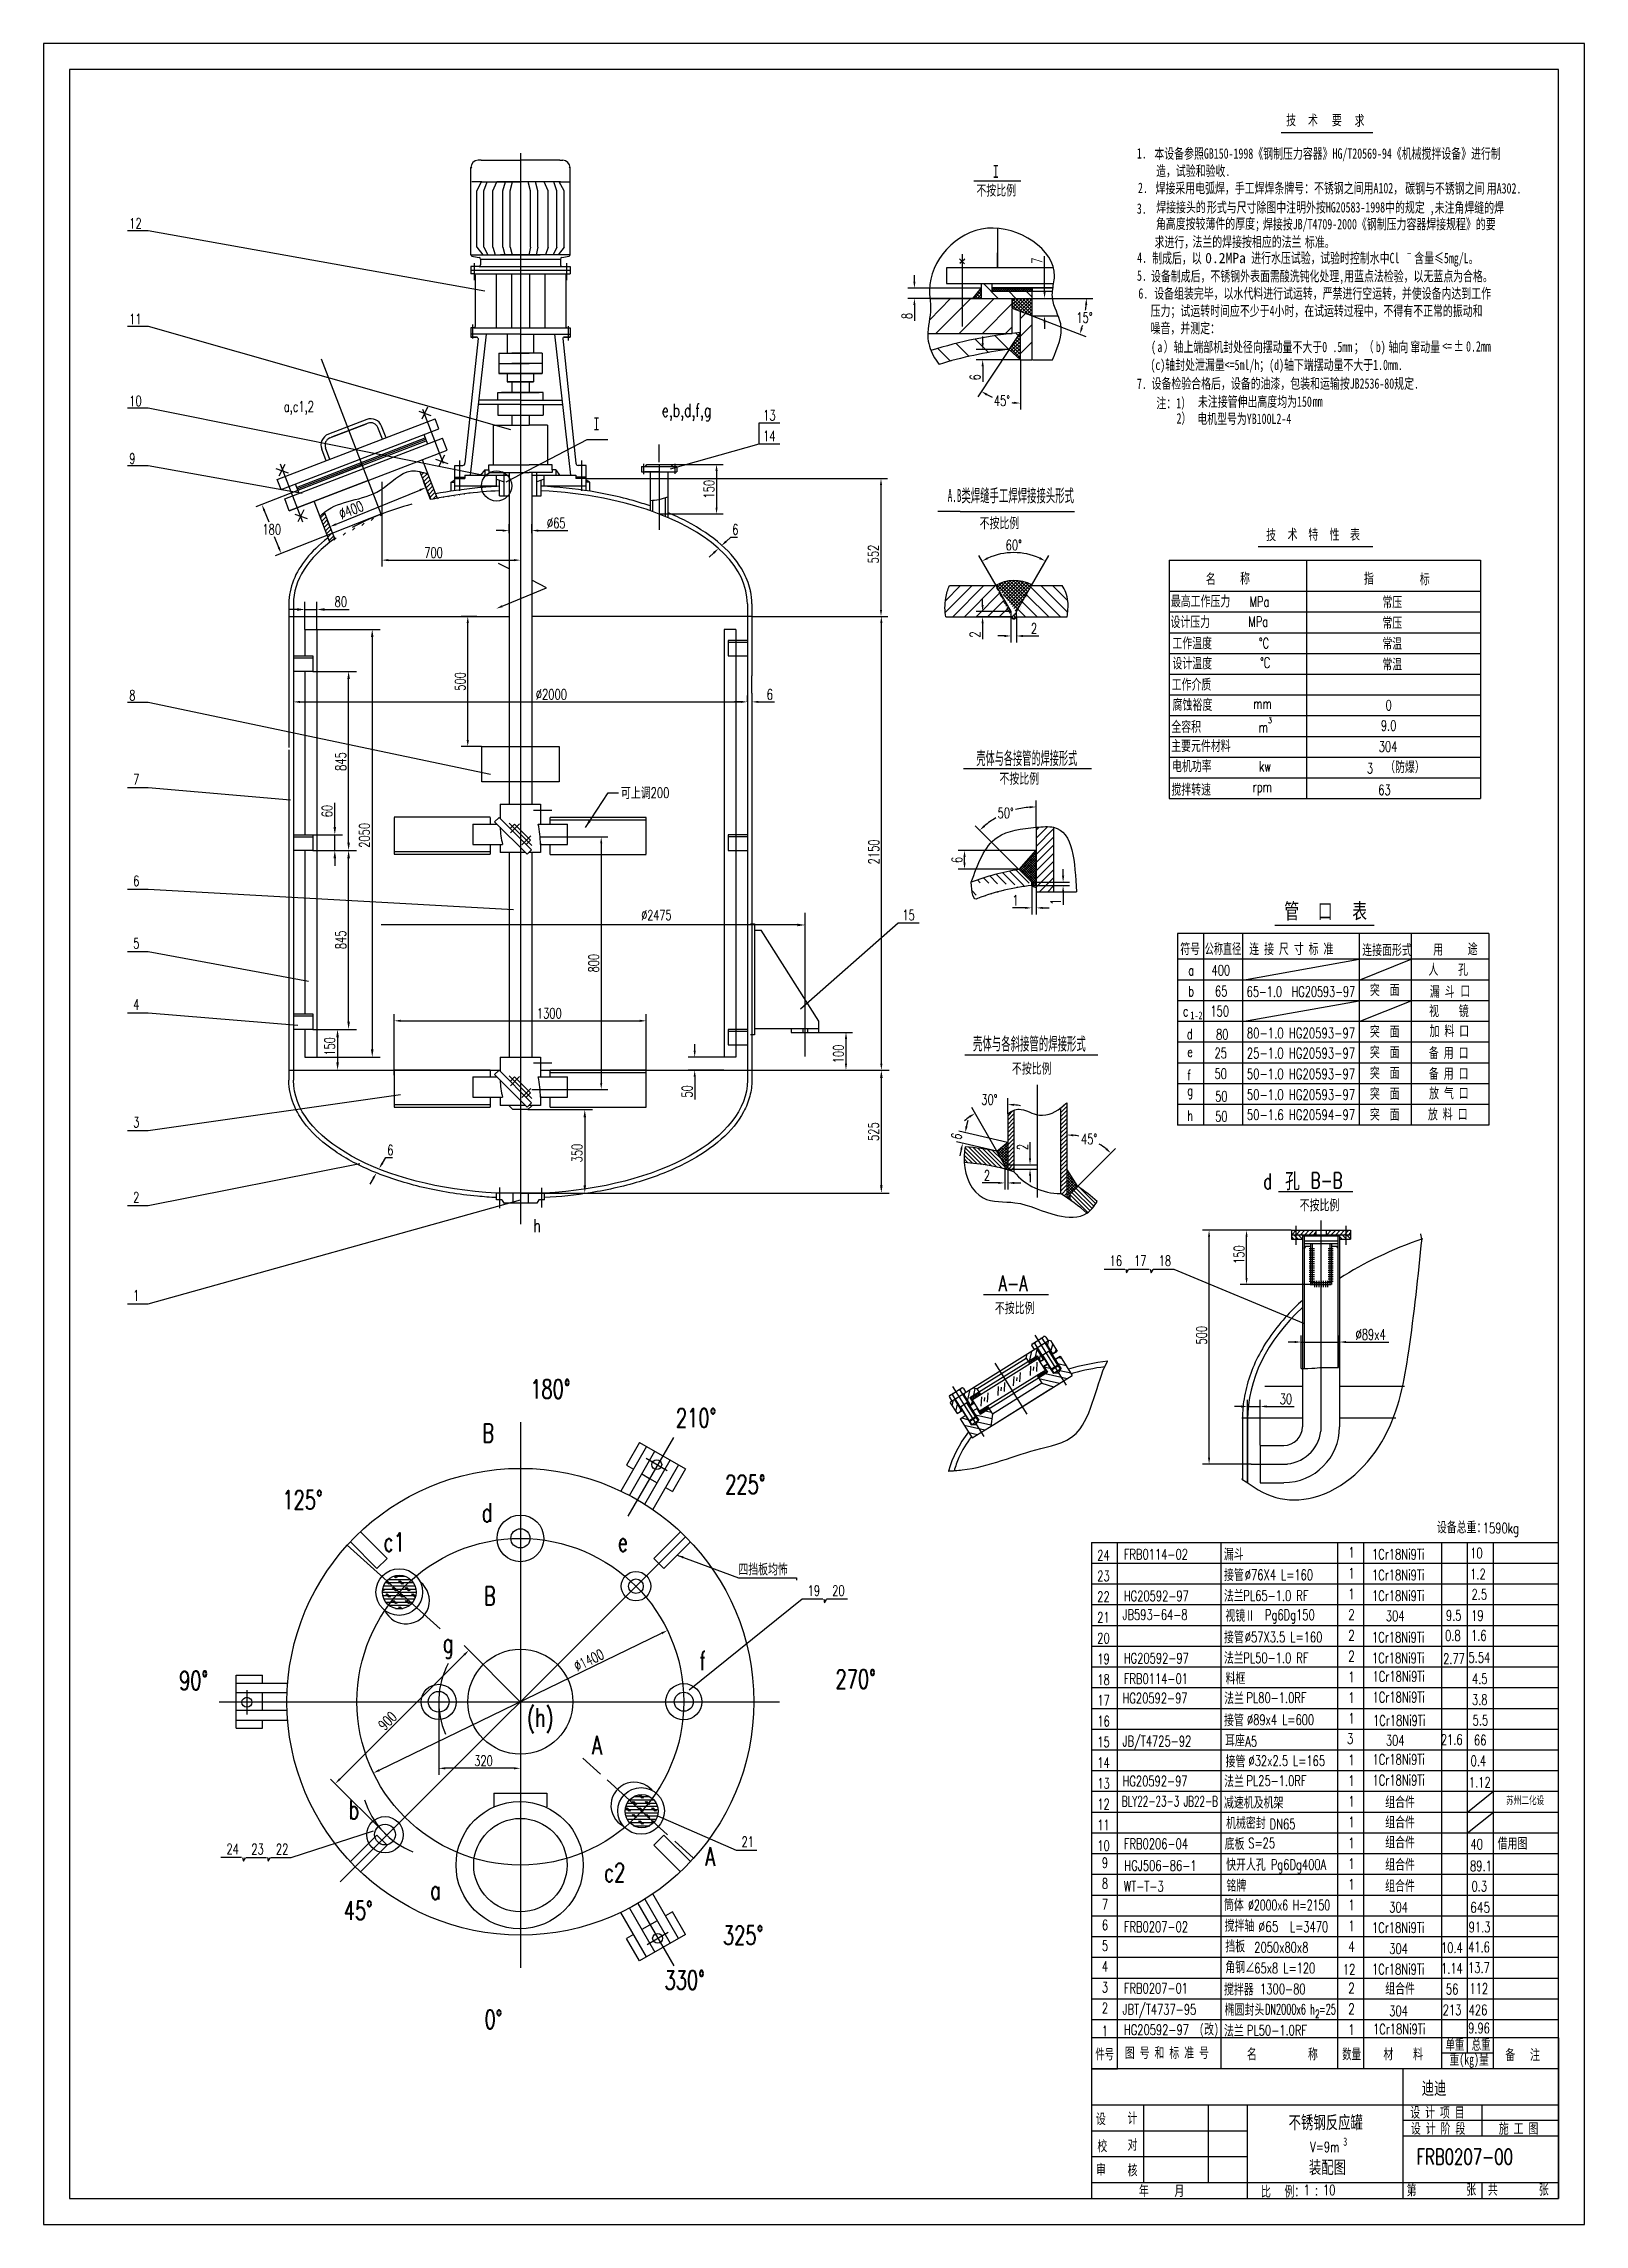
# Model space of a CAD drawing. Extents: x 0 to 594, y 0 to 841.
import ezdxf
from ezdxf.enums import TextEntityAlignment as Align

# ---------------------------------------------------------------- set-up
doc = ezdxf.new("R2010")
doc.units = 0
doc.header["$LTSCALE"] = 5
doc.header["$MEASUREMENT"] = 0
doc.linetypes.add('DASHED', pattern=[0.75, 0.5, -0.25])
doc.layers.get('DEFPOINTS').update_dxf_attribs({"color": 2, "linetype": 'DASHED'})
doc.layers.add('DIM', color=7, linetype='CONTINUOUS')
doc.styles.add('HZ10', font='SIMFANG.TTF', dxfattribs={"width": 0.7, "height": 10})
doc.styles.add('HZ12', font='SIMFANG.TTF', dxfattribs={"width": 0.7, "height": 12})
doc.styles.add('HZ3', font='SIMFANG.TTF', dxfattribs={"width": 0.7, "height": 3})
doc.styles.add('HZ4', font='SIMFANG.TTF', dxfattribs={"width": 0.7, "height": 4})
doc.styles.add('HZ5', font='SIMFANG.TTF', dxfattribs={"width": 0.7, "height": 5})
doc.styles.add('HZ6', font='SIMFANG.TTF', dxfattribs={"width": 0.7, "height": 6})
doc.styles.add('HZ8', font='SIMFANG.TTF', dxfattribs={"width": 0.7, "height": 8})
doc.styles.add('RMO3', font='romans.shx', dxfattribs={"width": 0.7, "height": 3})
doc.styles.add('RMO4', font='romans.shx', dxfattribs={"width": 0.7, "height": 4})
doc.styles.add('RMO5', font='romans.shx', dxfattribs={"width": 0.7, "height": 5})
doc.styles.add('RMO6', font='romans.shx', dxfattribs={"width": 0.7, "height": 6})
doc.styles.add('RMO8', font='romans.shx', dxfattribs={"width": 0.7, "height": 8})
doc.styles.add('RMOS4', font='romans.shx', dxfattribs={"width": 0.7, "height": 4})
doc.styles.get("Standard").update_dxf_attribs({"font": 'txt.shx', "height": 6, "bigfont": 'hzfsdxt.shx'})
doc.dimstyles.new('mydimstyle', dxfattribs={"dimtxt": 3.5, "dimasz": 3, "dimexe": 3, "dimexo": 0, "dimgap": 1, "dimtad": 1, "dimdec": 4, "dimzin": 0, "dimdsep": 46, "dimtxsty": 'RMO4', "dimcen": 0, "dimadec": 0, "dimazin": 0, "dimtfac": 0.7, "dimtdec": 4, "dimtmove": 0, "dimatfit": 0, "dimfxl": 0, "dimtolj": 1, "dimtzin": 0, "dimarcsym": 0})
doc.dimstyles.get("Standard").update_dxf_attribs({"dimtxt": 0.18, "dimasz": 0.18, "dimexe": 0.18, "dimexo": 0.0625, "dimgap": 0.09, "dimtad": 0, "dimtih": 1, "dimtoh": 1, "dimdec": 4, "dimzin": 0, "dimdsep": 46, "dimtxsty": 'Standard', "dimcen": 0.09, "dimadec": 0, "dimazin": 0, "dimtfac": 1, "dimtdec": 4, "dimtofl": 0, "dimtmove": 0, "dimatfit": 3, "dimfxl": 0, "dimtolj": 1, "dimtzin": 0, "dimarcsym": 0})
pattern_1 = [(45, (171.5867, 230.125), (-0.53033, 0.53033), []), (135, (171.5867, 230.125), (-0.53033, -0.53033), [])]
pattern_2 = [(45, (5.1059, 16.8178), (-0.859331, 0.859331), [])]
pattern_3 = [(0, (0, 0), (0, 1.25), []), (135, (0.625, -0.625), (-2.5, -2.5), [1.767767, -1.767767]), (135, (0.9375, -0.625), (-2.5, -2.5), [1.767767, -1.767767]), (135, (1.25, -0.625), (-2.5, -2.5), [1.767767, -1.767767])]
pattern_4 = [(45, (314.379944, 255.89695), (-0.029698485, 0.029698485), [])]

msp = doc.modelspace()

# ---------------------------------------------------------------- texts
at = {"layer": 'DIM'}
for s, height, style, width, p in [('技', 4, 'HZ4', 0.7, (479.02141, 809.54291)), ('术', 4, 'HZ4', 0.7, (487.44647, 809.54291)), ('要', 4, 'HZ4', 0.7, (496.63743, 809.54291)), ('求', 4, 'HZ4', 0.7, (505.40564, 809.3363)), ('1.', 4, 'HZ4', 0.7, (421.47379, 796.68815)), ('本设备参照GB150-1998《钢制压力容器》HG/T20569-94《机械搅拌设备》进行制', 4, 'HZ4', 0.7, (428.21279, 796.61399)), ('I', 5, 'HZ5', 0.7, (365.89946, 789.23899)), ('造，试验和验收.', 4, 'HZ4', 0.7, (428.88561, 789.94776)), ('不按比例', 4, 'HZ8', 0.7, (359.61888, 782.44494)), ('2.', 4, 'HZ4', 0.7, (421.91318, 783.38881)), ('焊接采用电弧焊，手工焊焊条牌号：不锈钢之间用A102，', 4, 'HZ4', 0.7, (428.67648, 783.29784)), ('碳钢与不锈钢之间', 4, 'HZ4', 0.7, (524.93266, 783.1958)), ('用A302.', 4, 'HZ4', 0.7, (556.37132, 783.1958)), ('3.', 4, 'HZ4', 0.7, (421.46698, 775.40125)), ('角高度按较薄件的厚度;', 4, 'HZ4', 0.7, (428.83371, 769.58333)), ('焊接接头的', 4, 'HZ4', 0.7, (428.93795, 775.9577)), ('形式与尺寸除图中注明外按HG20583-1998中的规定', 4, 'HZ4', 0.7, (448.48913, 775.8727)), ('焊接按JB/T4709-2000《钢制压力容器焊接规程》的要', 4, 'HZ4', 0.7, (470.09914, 769.39555)), (',未注角焊缝的焊', 4, 'HZ4', 0.7, (534.37651, 775.76976)), ('12', 4, 'RMO4', 0.7, (32.99905, 769.689)), ('求进行，', 4, 'HZ4', 0.7, (428.28325, 762.48202)), ('法兰的焊接按相应的法兰', 4, 'HZ4', 0.7, (442.91556, 762.59596)), ('标准。', 4, 'HZ4', 0.7, (486.26831, 762.49302)), ('4.', 4, 'HZ4', 0.7, (421.60197, 756.47665)), ('制成后，以', 4, 'HZ4', 0.7, (427.38086, 756.28907)), ('进行水压试验，', 4, 'HZ4', 0.7, (465.56606, 756.36821)), ('试验时控制水中Cl ˉ含量≤5mg/L。', 4, 'HZ4', 0.7, (492.15066, 756.30292)), ('5.', 4, 'HZ4', 0.7, (421.51959, 749.5403)), ('设备制成后，不锈钢外表面需酸洗钝化处理,用蓝点法检验，以无蓝点为合格。', 4, 'HZ4', 0.7, (426.92951, 749.32443)), ('6.', 4, 'HZ4', 0.7, (422.04963, 742.66948)), ('压力；试运转时间应不少于4小时，在试运转过程中，不得有不正常的振动和', 4, 'HZ4', 0.7, (426.8036, 735.96597)), ('设备组装完毕，以水代料进行试运转，严禁进行空运转，并使设备内达到工作', 4, 'HZ4', 0.7, (428.17301, 742.67796)), ('11', 4, 'RMO4', 0.7, (32.99905, 732.8115)), ('噪音，并测定：', 4, 'HZ4', 0.7, (426.77173, 729.28469)), ('(', 4, 'HZ4', 0.7, (426.92912, 722.07366)), ('a', 4, 'HZ4', 0.7, (429.39854, 722.04211)), ('）轴上端部机封处径向摆动量不大于0', 4, 'HZ4', 0.7, (431.82017, 722.04211)), ('.5mm', 4, 'HZ4', 0.7, (496.87403, 722.04211)), ('；（', 4, 'HZ4', 0.7, (505.13562, 722.04211)), ('b)', 4, 'HZ4', 0.7, (513.60076, 722.04211)), ('轴向', 4, 'HZ4', 0.7, (518.444, 722.04211)), ('窜动量', 4, 'HZ4', 0.7, (526.90099, 721.98637)), ('<=', 4, 'HZ4', 0.7, (539.18353, 722.32498)), ('±', 4, 'HZ4', 0.7, (543.61966, 722.32498)), ('0.2mm', 4, 'HZ4', 0.7, (548.39578, 722.25276)), ('(c)轴封处泄漏量<=5ml/h；(d)轴下端摆动量不大于1.0mm.', 4, 'HZ4', 0.7, (426.70767, 715.12575)), ('7.', 4, 'HZ4', 0.7, (421.50412, 707.84824)), ('设备检验合格后，设备的油漆，包装和运输按JB2536-80规定.', 4, 'HZ4', 0.7, (427.14936, 707.92787)), ('10', 4, 'RMO4', 0.7, (32.99905, 701.20084)), ('a,c1,2', 4, 'RMO4', 0.7, (92.57943, 699.05055)), ('e,b,d,f,g', 5, 'RMO5', 0.7, (238.33287, 697.09864)), ('13', 4, 'RMO4', 0.7, (277.40179, 695.67417)), ('   注：1）', 4, 'HZ4', 0.7, (423.28222, 700.336)), ('2）', 4, 'HZ4', 0.7, (436.76231, 694.47291)), ('未注接管伸出高度均为150', 4, 'HZ4', 0.7, (445.0238, 700.95339)), ('电机型号为YB100L2-4', 4, 'HZ4', 0.7, (444.76409, 694.33778)), ('mm', 4, 'HZ4', 0.7, (489.2784, 701.02658)), ('I', 5, 'HZ5', 0.7, (211.95103, 691.89345)), ('14', 4, 'RMO4', 0.7, (277.40179, 687.67417)), ('9', 4, 'RMO4', 0.7, (32.99905, 679.00526)), ('A.B类焊缝手工焊焊接接头形式', 5, 'HZ10', 0.516668, (348.55488, 664.21073)), ('不按比例', 4, 'HZ8', 0.7, (360.83654, 654.13973)), ('技', 4, 'HZ4', 0.7, (471.30692, 649.57148)), ('术', 4, 'HZ4', 0.7, (479.5845, 649.69574)), ('特', 4, 'HZ4', 0.7, (487.57935, 649.69574)), ('性', 4, 'HZ4', 0.7, (495.77774, 649.69574)), ('表', 4, 'HZ4', 0.7, (503.64821, 649.69574)), ('名', 4, 'HZ4', 0.7, (448.07735, 632.58737)), ('称', 4, 'HZ4', 0.7, (461.26663, 632.83162)), ('指', 4, 'HZ4', 0.7, (509.02523, 632.79168)), ('标', 4, 'HZ4', 0.7, (530.533, 632.54744)), ('最高工作压力', 4, 'HZ4', 0.7, (434.57105, 624.01996)), ('MPa', 4, 'RMO8', 0.7, (464.92072, 623.78011)), ('常压', 4, 'HZ4', 0.7, (516.12663, 623.69541)), ('设计压力', 4, 'HZ4', 0.7, (434.42889, 616.03083)), ('MPa', 4, 'RMO8', 0.7, (464.43083, 616.11493)), ('常压', 4, 'HZ4', 0.7, (516.12663, 615.69541)), ('工作温度', 4, 'HZ4', 0.7, (435.16375, 607.83956)), ('%%DC', 4, 'RMO4', 0.7, (468.52044, 607.79423)), ('常温', 4, 'HZ4', 0.7, (516.12663, 607.69541)), ('设计温度', 4, 'HZ4', 0.7, (435.18584, 600.08577)), ('%%DC', 4, 'RMO4', 0.7, (468.94914, 600.26447)), ('常温', 4, 'HZ4', 0.7, (516.12663, 599.69541)), ('8', 4, 'RMO4', 0.7, (32.99905, 587.68702)), ('工作介质', 4, 'HZ4', 0.7, (434.89898, 591.91005)), ('腐蚀', 4, 'HZ4', 0.7, (435.22692, 584.1062)), ('裕度', 4, 'HZ4', 0.7, (442.95202, 584.1062)), ('mm', 4, 'RMO8', 0.7, (466.31162, 584.4595)), ('3', 2, 'RMOS4', 0.7, (472.11153, 578.98813)), ('0', 4, 'RMO8', 0.7, (517.37651, 583.86931)), ('全容积', 4, 'HZ4', 0.7, (434.75074, 575.60058)), ('主要元件材料', 4, 'HZ4', 0.7, (434.71199, 568.2306)), ('m', 4, 'RMO8', 0.7, (468.43736, 575.31723)), ('304', 4, 'RMO4', 0.7, (514.72756, 567.92153)), ('9.0', 4, 'RMO8', 0.7, (515.51879, 576.01463)), ('电机功率    ', 4, 'HZ4', 0.7, (435.01817, 560.45087)), ('kw', 4, 'RMO4', 0.7, (468.56987, 560.27123)), ('3', 4, 'RMO4', 0.7, (510.16868, 559.52804)), ('（防爆）', 4, 'HZ4', 0.7, (517.18854, 560.10139)), ('7', 4, 'RMO4', 0.7, (34.49959, 555.29132)), ('不按比例', 4, 'HZ8', 0.7, (368.49284, 555.59016)), ('搅拌转速', 4, 'HZ4', 0.7, (434.79091, 551.38366)), ('63', 4, 'RMO8', 0.7, (514.53488, 551.20447)), ('rpm', 4, 'RMO8', 0.7, (466.14976, 552.37833)), ('6', 4, 'RMO4', 0.7, (34.49959, 516.11307)), ('%%c2475', 3.888888, 'RMO4', 0.7, (230.40605, 502.976)), ('15', 4, 'RMO4', 0.7, (331.03044, 502.90711)), ('管', 6, 'HZ12', 0.7, (478.29576, 503.48398)), ('口', 6, 'HZ12', 0.7, (491.20912, 503.48398)), ('表', 6, 'HZ12', 0.7, (504.50795, 503.48398)), ('5', 4, 'RMO4', 0.7, (34.49959, 492.03276)), ('符号', 4, 'HZ4', 0.7, (438.20653, 489.9284)), ('连 接 尺 寸 标 准', 4, 'HZ4', 0.7, (464.80419, 489.9284)), ('连接面形式', 4, 'HZ4', 0.7, (508.36268, 489.54328)), ('用', 4, 'HZ4', 0.7, (535.73129, 489.73584)), ('途', 4, 'HZ4', 0.7, (549.03012, 489.9284)), ('a', 4, 'RMO4', 0.7, (441.29031, 481.64834)), ('400', 4, 'RMO4', 0.7, (450.25673, 481.64513)), ('人    孔', 4, 'HZ4', 0.7, (533.88156, 481.96306)), ('4', 4, 'RMO4', 0.7, (34.49959, 468.43782)), ('b', 4, 'RMO4', 0.7, (441.24396, 473.56083)), ('65', 4, 'RMO4', 0.7, (451.59506, 473.57838)), ('突  面', 4, 'HZ4', 0.7, (511.3201, 474.10255)), ('漏 斗', 4, 'HZ4', 0.7, (534.43764, 473.44467)), ('口', 4, 'HZ4', 0.7, (546.21753, 473.65817)), ('c', 4, 'RMO4', 0.7, (439.23883, 465.87399)), ('1-2', 3, 'HZ3', 0.7, (442.07703, 464.75496)), ('150', 4, 'RMO4', 0.7, (449.81333, 465.87499)), ('突  面', 4, 'HZ4', 0.7, (511.3201, 458.10255)), ('视    镜', 4, 'HZ4', 0.7, (534.14867, 465.99511)), ('加 料 口', 4, 'HZ4', 0.7, (534.31096, 458.28047)), ('壳体与', 5, 'HZ10', 0.516668, (358.30207, 452.87256)), ('各斜接管的焊接形式', 5, 'HZ10', 0.516668, (369.20191, 452.81135)), ('d', 4, 'RMO4', 0.7, (440.72008, 457.06977)), ('80', 4, 'RMO4', 0.7, (452.00694, 456.9132)), ('突  面', 4, 'HZ4', 0.7, (511.3201, 450.10255)), ('备 用 口', 4, 'HZ4', 0.7, (534.06489, 449.8265)), ('不按比例', 4, 'HZ8', 0.7, (373.31135, 443.78382)), ('e', 4, 'RMO4', 0.7, (440.90484, 450.21887)), ('25', 4, 'RMO4', 0.7, (451.39309, 449.7422)), ('50', 4, 'RMO4', 0.7, (451.39309, 441.7422)), ('突  面', 4, 'HZ4', 0.7, (511.3201, 442.10255)), ('备 用 口', 4, 'HZ4', 0.7, (534.06489, 441.8265)), ('f', 4, 'RMO4', 0.7, (440.90484, 441.21081)), ('g', 4, 'RMO4', 0.7, (440.88839, 435.29158)), ('突  面', 4, 'HZ4', 0.7, (511.3201, 434.10255)), ('放 气 口', 4, 'HZ4', 0.7, (534.13005, 434.26236)), ('h', 4, 'RMO4', 0.7, (440.91692, 425.59249)), ('50', 4, 'RMO4', 0.7, (451.64213, 433.03233)), ('50', 4, 'RMO4', 0.7, (451.64213, 425.27323)), ('突  面', 4, 'HZ4', 0.7, (511.3201, 426.10255)), ('放 料 口', 4, 'HZ4', 0.7, (533.69078, 426.16318)), ('3', 4, 'RMO4', 0.7, (34.49959, 423.05444)), ('d', 6, 'RMO6', 0.7, (470.22826, 399.28013)), ('孔', 6, 'HZ6', 0.7, (478.62255, 399.44461)), ('B-B', 6, 'RMO6', 0.7, (488.49819, 399.60909)), ('2', 4, 'RMO4', 0.7, (34.49959, 394.09489)), ('不按比例', 4, 'HZ8', 0.7, (484.24994, 391.11031)), ('h', 5, 'RMO5', 0.7, (188.79854, 382.62062)), ('16', 4, 'RMO4', 0.7, (410.94511, 369.62053)), ('17', 4, 'RMO4', 0.7, (420.40946, 369.62053)), ('18', 4, 'RMO4', 0.7, (429.87381, 369.62053)), ('A-A', 6, 'RMO6', 0.7, (368.19496, 359.93528)), ('1', 4, 'RMO4', 0.7, (34.49959, 356.21737)), ('不按比例', 4, 'HZ8', 0.7, (366.72435, 351.4365)), ('180%%d', 7.2, 'RMO4', 0.7, (187.59069, 318.55686)), ('210%%d', 7.2, 'RMO4', 0.7, (243.77089, 307.41917)), ('B', 7.2, 'RMO4', 0.7, (169.0686, 301.57109)), ('225%%d', 7.2, 'RMO4', 0.7, (262.75864, 281.77744)), ('125%%d', 7.2, 'RMO4', 0.7, (92.03451, 275.77453)), ('d', 7.2, 'RMO4', 0.7, (168.88118, 270.88425)), ('设备总重：', 4, 'HZ4', 0.7, (537.1337, 266.89678)), ('1590kg', 4, 'RMO4', 0.7, (554.85684, 266.5077)), ('c1', 7.2, 'RMO4', 0.7, (131.04892, 259.54779)), ('e', 7.2, 'RMO4', 0.7, (221.34362, 259.54779)), ('漏斗', 4, 'HZ4', 0.7, (455.02689, 256.49854)), ('1', 4, 'RMO4', 0.7, (503.02548, 257.12589)), ('10', 4, 'RMO4', 0.7, (549.97712, 256.89063)), ('四挡板均怖', 4, 'HZ4', 0.7, (267.82455, 250.70028)), ('24', 4, 'RMO4', 0.7, (406.20764, 256.06051)), ('FRB0114-02', 4, 'RMO4', 0.7, (416.44025, 256.41583)), ('接管', 4, 'HZ4', 0.7, (455.06014, 248.54273)), ('%%c76X4 L=160', 4, 'RMO4', 0.7, (463.09903, 248.50213)), ('1', 4, 'RMO4', 0.7, (503.02548, 249.12589)), ('1Cr18Ni9Ti', 4, 'RMO4', 0.7, (512.13621, 256.41687)), ('1Cr18Ni9Ti', 4, 'RMO4', 0.7, (512.13621, 248.41687)), ('1.2', 4, 'RMO4', 0.7, (549.97712, 248.81311)), ('B', 7.2, 'RMO4', 0.7, (169.69037, 238.76743)), ('19', 4, 'RMO4', 0.7, (294.54762, 242.39968)), ('20', 4, 'RMO4', 0.7, (304.01197, 242.39968)), ('23', 4, 'RMO4', 0.7, (406.20764, 248.06051)), ('22', 4, 'RMO4', 0.7, (406.20764, 240.06051)), ('HG20592-97', 4, 'RMO4', 0.7, (416.44025, 240.3455)), ('法兰', 4, 'HZ4', 0.7, (455.02689, 240.49854)), ('PL65-1.0 RF', 4, 'RMO4', 0.7, (462.52986, 240.45794)), ('1', 4, 'RMO4', 0.7, (503.02548, 241.12589)), ('1Cr18Ni9Ti', 4, 'RMO4', 0.7, (512.13621, 240.41687)), ('2.5', 4, 'RMO4', 0.7, (550.49507, 240.97385)), ('21', 4, 'RMO4', 0.7, (406.20764, 232.06051)), ('JB593-64-8', 4, 'RMO4', 0.7, (415.93758, 233.12485)), ('视镜Ⅱ', 4, 'HZ4', 0.7, (455.59607, 232.83051)), ('Pg6Dg150', 4, 'RMO4', 0.7, (470.86995, 233.07177)), ('2', 4, 'RMO4', 0.7, (503.02548, 233.12589)), ('304', 4, 'RMO4', 0.7, (517.46774, 232.65104)), ('9.5', 4, 'RMO4', 0.7, (540.63622, 232.85727)), ('19', 4, 'RMO4', 0.7, (550.35113, 232.76032)), ('20', 4, 'RMO4', 0.7, (406.20764, 224.06051)), ('接管', 4, 'HZ4', 0.7, (455.06014, 224.54273)), ('%%C57X3.5 L=160', 4, 'RMO4', 0.7, (463.09903, 224.50213)), ('2', 4, 'RMO4', 0.7, (503.02548, 225.12589)), ('1Cr18Ni9Ti', 4, 'RMO4', 0.7, (512.13621, 224.41687)), ('0.8', 4, 'RMO4', 0.7, (540.29478, 225.1019)), ('1.6', 4, 'RMO4', 0.7, (550.29478, 225.1019)), ('g', 7.2, 'RMO4', 0.7, (153.86903, 220.64246)), ('f', 7.2, 'RMO4', 0.7, (252.78953, 213.75765)), ('19', 4, 'RMO4', 0.7, (406.20764, 216.06051)), ('HG20592-97', 4, 'RMO4', 0.7, (416.44025, 216.3455)), ('法兰', 4, 'HZ4', 0.7, (455.02689, 216.49854)), ('PL50-1.0 RF', 4, 'RMO4', 0.7, (462.52986, 216.45794)), ('2', 4, 'RMO4', 0.7, (503.02548, 217.12589)), ('1Cr18Ni9Ti', 4, 'RMO4', 0.7, (512.13621, 216.41687)), ('2.77', 4, 'RMO4', 0.7, (539.54344, 216.12358)), ('5.54', 4, 'RMO4', 0.7, (549.30553, 216.59909)), ('90%%d', 7.2, 'RMO4', 0.7, (52.22295, 206.15151)), ('270%%d', 7.2, 'RMO4', 0.7, (305.28273, 206.69048)), ('18', 4, 'RMO4', 0.7, (406.20764, 208.06051)), ('FRB0114-01', 4, 'RMO4', 0.7, (416.44025, 208.41583)), ('料框', 4, 'HZ4', 0.7, (455.66849, 208.64291)), ('1', 4, 'RMO4', 0.7, (503.02548, 209.12589)), ('1Cr18Ni9Ti', 4, 'RMO4', 0.7, (512.32218, 209.31234)), ('4.5', 4, 'RMO4', 0.7, (550.66919, 208.42496)), ('17', 4, 'RMO4', 0.7, (406.20764, 200.06051)), ('HG20592-97', 4, 'RMO4', 0.7, (415.94748, 200.96058)), ('法兰', 4, 'HZ4', 0.7, (455.13566, 200.96191)), ('PL80-1.0RF', 4, 'RMO4', 0.7, (463.71047, 201.10587)), ('1', 4, 'RMO4', 0.7, (503.02547, 201.12589)), ('1Cr18Ni9Ti', 4, 'RMO4', 0.7, (512.32217, 201.31234)), ('3.8', 4, 'RMO4', 0.7, (550.66919, 200.34744)), ('(h)', 7.2, 'RMO4', 0.7, (186.34688, 191.85099)), ('16', 4, 'RMO4', 0.7, (406.20764, 192.06051)), ('接管', 4, 'HZ4', 0.7, (455.06014, 192.54273)), ('%%c89x4 L=600', 4, 'RMO4', 0.7, (463.90292, 192.62251)), ('1', 4, 'RMO4', 0.7, (503.02548, 193.12589)), ('1Cr18Ni9Ti', 4, 'RMO4', 0.7, (512.51526, 192.31756)), ('5.5', 4, 'RMO4', 0.7, (550.92725, 192.43867)), ('A', 7.2, 'RMO4', 0.7, (211.39374, 181.24547)), ('15', 4, 'RMO4', 0.7, (406.20764, 184.06051)), ('JB/T4725-92', 4, 'RMO4', 0.7, (415.92187, 184.34807)), ('耳座', 4, 'HZ4', 0.7, (455.48364, 184.73355)), ('A5', 4, 'RMO4', 0.7, (463.2599, 184.28773)), ('3', 4, 'RMO4', 0.7, (502.50709, 185.32588)), ('304', 4, 'RMO4', 0.7, (517.46774, 184.65104)), ('21.6', 4, 'RMO4', 0.7, (538.6519, 184.95788)), ('66', 4, 'RMO4', 0.7, (551.44072, 184.76175)), ('14', 4, 'RMO4', 0.7, (406.20764, 176.06051)), ('接管', 4, 'HZ4', 0.7, (455.66849, 176.64291)), ('%%c32x2.5 L=165', 4, 'RMO4', 0.7, (464.51126, 176.78686)), ('1', 4, 'RMO4', 0.7, (503.02548, 177.12589)), ('1Cr18Ni9Ti', 4, 'RMO4', 0.7, (512.32218, 177.31234)), ('0.4', 4, 'RMO4', 0.7, (550.14031, 176.76041)), ('13', 4, 'RMO4', 0.7, (406.20764, 168.06051)), ('HG20592-97', 4, 'RMO4', 0.7, (415.94748, 168.96058)), ('法兰', 4, 'HZ4', 0.7, (455.13566, 168.96191)), ('PL25-1.0RF', 4, 'RMO4', 0.7, (463.71047, 169.10587)), ('1', 4, 'RMO4', 0.7, (503.02548, 169.12589)), ('1Cr18Ni9Ti', 4, 'RMO4', 0.7, (512.32218, 169.31234)), ('1.12', 4, 'RMO4', 0.7, (549.47831, 168.50484)), ('b', 7.2, 'RMO4', 0.7, (117.5721, 156.29551)), ('12', 4, 'RMO4', 0.7, (406.20764, 160.06051)), ('减速机及机架', 4, 'HZ4', 0.7, (455.06015, 160.79185)), ('1', 4, 'RMO4', 0.7, (503.02548, 161.12589)), ('组合件', 4, 'HZ4', 0.7, (517.2275, 160.95351)), ('苏州二化设', 3, 'HZ3', 0.7, (563.80862, 162.05205)), ('11', 4, 'RMO4', 0.7, (406.20764, 152.06051)), ('机械密封', 4, 'HZ4', 0.7, (455.86403, 152.89469)), ('DN65', 4, 'RMO4', 0.7, (472.66303, 152.38582)), ('1', 4, 'RMO4', 0.7, (503.02548, 153.12589)), ('组合件', 4, 'HZ4', 0.7, (517.2275, 153.18916)), ('24', 4, 'RMO4', 0.7, (70.47544, 142.77477)), ('23', 4, 'RMO4', 0.7, (80.07876, 142.70096)), ('22', 4, 'RMO4', 0.7, (89.54311, 142.70096)), ('A', 7.2, 'RMO4', 0.7, (255.0207, 138.26647)), ('21', 4, 'RMO4', 0.7, (269.07238, 145.55718)), ('10', 4, 'RMO4', 0.7, (406.20764, 144.06051)), ('FRB0206-04', 4, 'RMO4', 0.7, (416.4735, 144.75126)), ('底板', 4, 'HZ4', 0.7, (455.3281, 144.8626)), ('S=25', 4, 'RMO4', 0.7, (464.42979, 145.04824)), ('1', 4, 'RMO4', 0.7, (503.02548, 145.12589)), ('组合件', 4, 'HZ4', 0.7, (517.2275, 145.4248)), ('40', 4, 'RMO4', 0.7, (550.09161, 144.60947)), ('借用图', 4, 'HZ4', 0.7, (560.55138, 144.98827)), ('c2', 7.2, 'RMO4', 0.7, (216.0349, 132.08245)), ('9', 4, 'RMO4', 0.7, (407.96795, 137.46757)), ('快开人孔', 4, 'HZ4', 0.7, (455.88851, 136.81344)), ('Pg6Dg400A', 4, 'RMO4', 0.7, (473.10389, 136.77195)), ('1', 4, 'RMO4', 0.7, (503.02548, 137.12589)), ('组合件', 4, 'HZ4', 0.7, (517.2275, 136.82515)), ('89.1', 4, 'RMO4', 0.7, (549.91894, 136.23644)), ('a', 7.2, 'RMO4', 0.7, (149.01802, 125.31982)), ('8', 4, 'RMO4', 0.7, (407.96795, 129.46757)), ('WT-T-3', 4, 'RMO4', 0.7, (416.44025, 128.3455)), ('铭牌', 4, 'HZ4', 0.7, (456.00202, 128.73098)), ('1', 4, 'RMO4', 0.7, (503.02548, 129.12589)), ('组合件', 4, 'HZ4', 0.7, (517.19425, 128.64949)), ('0.3', 4, 'RMO4', 0.7, (550.47534, 128.40322)), ('45%%d', 7.2, 'RMO4', 0.7, (115.67421, 117.48646)), ('7', 4, 'RMO4', 0.7, (407.96795, 121.46757)), ('筒体', 4, 'HZ4', 0.7, (455.06014, 121.30284)), ('搅拌轴', 4, 'HZ4', 0.7, (455.3281, 113.3018)), ('1', 4, 'RMO4', 0.7, (503.02548, 121.12589)), ('304', 4, 'RMO4', 0.7, (518.76333, 120.31756)), ('325%%d', 7.2, 'RMO4', 0.7, (261.89209, 107.90592)), ('5', 4, 'RMO4', 0.7, (407.96795, 105.46757)), ('6', 4, 'RMO4', 0.7, (407.96795, 113.46757)), ('FRB0207-02', 4, 'RMO4', 0.7, (416.4735, 112.75126)), ('挡板', 4, 'HZ4', 0.7, (455.56723, 105.30771)), ('%%C65', 4, 'RMO4', 0.75, (468.30899, 112.80126)), ('L=3470', 4, 'RMO4', 0.7, (480.48503, 112.74982)), ('1', 4, 'RMO4', 0.7, (503.02548, 113.12589)), ('1Cr18Ni9Ti', 4, 'RMO4', 0.7, (512.13621, 112.41687)), ('91.3', 4, 'RMO4', 0.7, (549.39175, 112.63161)), ('4', 4, 'RMO4', 0.7, (407.96795, 97.46757)), ('角钢∠', 4, 'HZ4', 0.7, (455.56723, 97.30771)), ('2050x80x8', 4, 'RMO4', 0.7, (466.73243, 104.82016)), ('4', 4, 'RMO4', 0.7, (503.02548, 105.12589)), ('304', 4, 'RMO4', 0.7, (518.76333, 104.31756)), ('10.4', 4, 'RMO4', 0.7, (538.72996, 104.70323)), ('41.6', 4, 'RMO4', 0.7, (549.1805, 104.97096)), ('13.7', 4, 'RMO4', 0.7, (549.1805, 96.97096)), ('330%%d', 7.2, 'RMO4', 0.7, (239.36712, 90.63103)), ('3', 4, 'RMO4', 0.7, (407.96795, 89.46757)), ('FRB0207-01', 4, 'RMO4', 0.7, (416.4735, 89.06612)), ('搅拌器', 4, 'HZ4', 0.7, (455.06014, 88.70318)), ('65x8 L=120', 4, 'RMO4', 0.7, (466.73243, 96.82016)), ('1300-80', 4, 'RMO4', 0.7, (468.99421, 88.78296)), ('12', 4, 'RMO4', 0.7, (500.88432, 96.32901)), ('2', 4, 'RMO4', 0.7, (503.02548, 89.12589)), ('1Cr18Ni9Ti', 4, 'RMO4', 0.7, (512.13621, 96.41687)), ('组合件', 4, 'HZ4', 0.7, (517.2275, 88.99765)), ('1.14', 4, 'RMO4', 0.7, (538.72996, 96.70323)), ('56', 4, 'RMO4', 0.7, (540.62427, 88.70323)), ('112', 4, 'RMO4', 0.7, (549.72174, 88.97096)), ('2', 4, 'RMO4', 0.7, (407.96795, 81.46757)), ('JBT/T4737-95', 4, 'RMO4', 0.7, (415.93758, 80.90678)), ('椭圆封头', 4, 'HZ4', 0.7, (455.3281, 80.90674)), ('2', 4, 'RMO4', 0.7, (503.02548, 81.12589)), ('304', 4, 'RMO4', 0.7, (518.76333, 80.31756)), ('213', 4, 'RMO4', 0.7, (539.38303, 80.69233)), ('426', 4, 'RMO4', 0.7, (549.38303, 80.69233)), ('0%%d', 7.2, 'RMO4', 0.7, (169.96147, 75.46069)), ('1', 4, 'RMO4', 0.7, (407.96795, 72.55802)), ('HG20592-97', 4, 'RMO4', 0.7, (416.4735, 73.04616)), ('(改)', 4, 'HZ4', 0.7, (445.47003, 73.29641)), ('法兰', 4, 'HZ4', 0.7, (455.06014, 72.77838)), ('PL50-1.0RF', 4, 'RMO4', 0.7, (463.90292, 72.85815)), ('2', 3, 'RMO3', 0.7, (490.16007, 79.69513)), ('1', 4, 'RMO4', 0.7, (503.02548, 73.12589)), ('1Cr18Ni9Ti', 4, 'RMO4', 0.7, (512.51526, 73.31234)), ('9.96', 4, 'RMO4', 0.7, (549.18031, 73.70842)), ('图 号 和 标 准 号', 4, 'HZ4', 0.7, (416.82174, 64.22298)), ('名', 4, 'HZ4', 0.7, (463.90238, 63.70607)), ('称', 4, 'HZ4', 0.7, (487.4427, 63.70607)), (' 材    料', 4, 'HZ4', 0.7, (514.60461, 63.70607)), ('备   注', 4, 'HZ4', 0.7, (563.49605, 63.44762)), ('重(kg)量', 4, 'HZ4', 0.7, (541.94781, 61.63844)), ('迪迪', 5, 'HZ4', 0.7, (531.29217, 50.06439)), ('设', 4, 'HZ4', 0.7, (405.6969, 38.73951)), ('计', 4, 'HZ4', 0.7, (417.85462, 38.99798)), ('不锈钢反应罐', 5, 'HZ4', 0.7, (479.96823, 36.85291)), (' 设 计 项 目', 4, 'HZ4', 0.7, (524.952, 41.22059)), (' 设 计 阶 段', 4, 'HZ4', 0.7, (525.21069, 35.0177)), (' 施 工 图', 4, 'HZ4', 0.7, (559.0984, 35.0177)), ('校', 4, 'HZ4', 0.7, (406.26019, 28.27513)), ('对', 4, 'HZ4', 0.7, (417.90052, 28.79205)), ('装配图', 5, 'HZ4', 0.7, (487.79555, 19.54491)), ('V=9m', 4, 'RMO4', 0.7, (488.29209, 27.86174)), ('3', 3.2, 'HZ4', 0.7, (501.02, 30.34116)), ('FRB0207-00', 6, 'RMO6', 0.7, (529.36135, 23.07902)), ('审', 4, 'HZ4', 0.7, (405.74284, 19.19491)), ('核', 4, 'HZ4', 0.7, (417.90052, 18.93646)), ('年', 4, 'HZ4', 0.7, (422.25205, 10.98147)), ('月', 4, 'HZ4', 0.7, (435.96183, 10.98147)), ('比', 4, 'HZ4', 0.7, (469.33079, 10.72302)), ('例：', 4, 'HZ4', 0.7, (478.3844, 10.72302)), ('1 : 10', 4, 'RMO4', 0.7, (485.79458, 11.26233)), ('第', 4, 'HZ4', 0.7, (525.46937, 11.23994)), ('张', 4, 'HZ4', 0.7, (548.49232, 11.4984)), ('共', 4, 'HZ4', 0.7, (556.77024, 11.4984)), ('张', 4, 'HZ4', 0.7, (576.43029, 11.4984))]:
    msp.add_text(s, height=height, dxfattribs=dict(at, style=style, width=width)).set_placement(p)
for s, height, style, width, p, p2 in [('0.2MPa', 4, 'HZ4', 0.945107, (447.80583, 756.32462), (463.49972, 756.32462)), ('壳体与各接管的焊接形式', 5, 'HZ10', 0.511164, (359.58741, 562.94237), (398.49115, 562.94237)), ('公称直径', 4, 'HZ4', 0.635476, (447.65062, 489.9284), (461.7204, 489.9284)), ('65-1.0  HG20593-97', 4, 'RMO4', 0.603229, (463.84051, 473.39498), (505.66437, 473.39498)), ('80-1.0 HG20593-97', 4, 'RMO4', 0.640161, (463.84051, 457.39498), (505.66437, 457.39498)), ('25-1.0 HG20593-97', 4, 'RMO4', 0.640161, (463.84051, 449.66805), (505.66437, 449.66805)), ('50-1.0 HG20593-97', 4, 'RMO4', 0.640161, (463.84051, 441.66805), (505.66437, 441.66805)), ('50-1.0 HG20593-97', 4, 'RMO4', 0.640161, (463.84051, 433.66805), (505.66437, 433.66805)), ('50-1.6 HG20594-97', 4, 'RMO4', 0.640161, (463.84051, 425.90896), (505.66437, 425.90896)), ('BLY22-23-3 JB22-B', 4, 'RMO4', 0.556302, (415.66027, 161.18649), (452.74707, 161.18649)), ('HGJ506-86-1', 4, 'RMO4', 0.659171, (416.64908, 136.35739), (444.52261, 136.35739)), ('%%c2000x6 H=2150', 4, 'RMO4', 0.588663, (464.36994, 121.11488), (495.98954, 121.11488)), ('645', 4, 'RMO4', 0.718996, (549.91895, 120.24992), (557.72519, 120.24992)), ('DN2000x6 h =25', 4, 'RMO4', 0.505261, (470.86995, 80.98651), (498.20215, 80.98651)), ('件号', 4, 'HZ4', 0.654291, (405.4396, 63.70607), (412.68278, 63.70607)), ('数量', 4, 'HZ4', 0.654291, (500.63563, 63.70607), (507.8788, 63.70607)), ('单重', 4, 'HZ4', 0.654291, (540.47309, 67.32443), (547.71627, 67.32443)), ('总重', 4, 'HZ4', 0.654291, (550.5618, 67.32443), (557.80498, 67.32443))]:
    msp.add_text(s, height=height, dxfattribs=dict(at, style=style, width=width)).set_placement(p, p2, align=Align.FIT)
at = {"layer": 'DIM', "insert": (222.56755, 554.12006), "char_height": 4, "attachment_point": 1, "style": 'RMO4'}
msp.add_mtext('{\\fRomanS|b0|i0|c134|p2;可上调200}', dxfattribs=at)

# ---------------------------------------------------------------- blocks, each defined once
blk = doc.blocks.new('*D68')
at = {"layer": 'DEFPOINTS', "color": 0}
for p in [(378.27, 644.34), (367.24, 631.96), (380.79, 631.96), (373.02, 621.96), (375.02, 621.96)]:
    blk.add_point(p, dxfattribs=at)
at = {"layer": 'DIM', "color": 0, "lineweight": -2}
for p, q in [((367.21, 632.02), (360.53, 643.59)), ((380.82, 632.02), (387.51, 643.59))]:
    blk.add_line(p, q, dxfattribs=at)
blk.add_arc((374.02, 620.23), 24.48, 65.85474, 114.14526, dxfattribs=at)
at = {"layer": 'DIM', "color": 0}
for points in [[(364.2, 642.2), (363.82, 642.94), (361.78, 641.43)], [(384.22, 642.94), (383.84, 642.2), (386.26, 641.43)]]:
    blk.add_solid(points, dxfattribs=at)
at = {"layer": 'DIM', "color": 0, "insert": (374.02, 647.61), "char_height": 4, "attachment_point": 5, "style": 'RMO4'}
blk.add_mtext('\\A1;60°', dxfattribs=at)
blk = doc.blocks.new('*D69')
at = {"layer": 'DEFPOINTS', "color": 0}
for p in [(361.99, 619.96), (372.93, 619.96), (373.02, 621.96)]:
    blk.add_point(p, dxfattribs=at)
at = {"layer": 'DIM', "color": 0, "lineweight": -2}
for p, q in [((361.99, 624.46), (361.99, 626.96)), ((372.96, 621.96), (359.49, 621.96)), ((372.86, 619.96), (359.49, 619.96)), ((361.99, 617.46), (361.99, 611.3))]:
    blk.add_line(p, q, dxfattribs=at)
at = {"layer": 'DIM', "color": 0}
for points in [[(361.58, 624.46), (362.41, 624.46), (361.99, 621.96)], [(361.58, 617.46), (362.41, 617.46), (361.99, 619.96)]]:
    blk.add_solid(points, dxfattribs=at)
at = {"layer": 'DIM', "color": 0, "insert": (359.09, 613.13), "char_height": 4, "attachment_point": 5, "rotation": 90, "style": 'RMO4'}
blk.add_mtext('\\A1;2', dxfattribs=at)
blk = doc.blocks.new('*D70')
at = {"layer": 'DEFPOINTS', "color": 0}
for p in [(372.93, 619.96), (375.02, 619.96), (375.02, 612.56)]:
    blk.add_point(p, dxfattribs=at)
at = {"layer": 'DIM', "color": 0, "lineweight": -2}
for p, q in [((372.93, 619.9), (372.93, 610.06)), ((375.02, 619.9), (375.02, 610.06)), ((370.43, 612.56), (367.93, 612.56)), ((377.52, 612.56), (383.69, 612.56))]:
    blk.add_line(p, q, dxfattribs=at)
at = {"layer": 'DIM', "color": 0}
for points in [[(370.43, 612.98), (370.43, 612.14), (372.93, 612.56)], [(377.52, 612.98), (377.52, 612.14), (375.02, 612.56)]]:
    blk.add_solid(points, dxfattribs=at)
at = {"layer": 'DIM', "color": 0, "insert": (381.85, 615.46), "char_height": 4, "attachment_point": 5, "style": 'RMO4'}
blk.add_mtext('\\A1;2', dxfattribs=at)
blk = doc.blocks.new('*D71')
at = {"layer": 'DEFPOINTS', "color": 0}
for p in [(354.32, 416.93), (367.51, 413.89), (371.68, 417.17)]:
    blk.add_point(p, dxfattribs=at)
at = {"layer": 'DIM', "color": 0, "lineweight": -2}
for p, q in [((371.62, 417.18), (352.82, 421.53)), ((355.82, 423.4), (356.38, 425.83)), ((367.45, 413.9), (351.89, 417.49)), ((353.76, 414.49), (353.2, 412.06))]:
    blk.add_line(p, q, dxfattribs=at)
at = {"layer": 'DIM', "color": 0}
for points in [[(355.41, 423.49), (356.22, 423.31), (355.26, 420.96)], [(353.36, 414.59), (354.17, 414.4), (354.32, 416.93)]]:
    blk.add_solid(points, dxfattribs=at)
at = {"layer": 'DIM', "color": 0, "insert": (351.96, 419.6), "char_height": 4, "attachment_point": 5, "rotation": 77, "style": 'RMO4'}
blk.add_mtext('\\A1;6', dxfattribs=at)
blk = doc.blocks.new('*D72')
at = {"layer": 'DEFPOINTS', "color": 0}
for p in [(367.3, 431.49), (371.68, 428.25), (367.53, 413.85), (370.55, 408.62), (371.68, 406.66)]:
    blk.add_point(p, dxfattribs=at)
at = {"layer": 'DIM', "color": 0, "lineweight": -2}
for p, q in [((367.5, 413.91), (357.82, 430.66)), ((371.68, 428.32), (371.68, 434.37))]:
    blk.add_line(p, q, dxfattribs=at)
for start, end in [(78.63389, 84.31694), (125.68306, 131.36611)]:
    blk.add_arc((371.68, 406.66), 25.21, start, end, dxfattribs=at)
at = {"layer": 'DIM', "color": 0}
for points in [[(374.16, 431.33), (374.2, 432.16), (371.68, 431.87)], [(356.75, 427.49), (357.2, 426.79), (359.07, 428.49)]]:
    blk.add_solid(points, dxfattribs=at)
at = {"layer": 'DIM', "color": 0, "insert": (364.62, 433.76), "char_height": 4, "attachment_point": 5, "style": 'RMO4'}
blk.add_mtext('\\A1;30°', dxfattribs=at)
blk = doc.blocks.new('*D73')
at = {"layer": 'DEFPOINTS', "color": 0}
for p in [(370.55, 406.97), (371.68, 406.66), (371.68, 401.62)]:
    blk.add_point(p, dxfattribs=at)
at = {"layer": 'DIM', "color": 0, "lineweight": -2}
for p, q in [((370.55, 406.91), (370.55, 399.12)), ((371.68, 406.59), (371.68, 399.12)), ((368.05, 401.62), (361.88, 401.62)), ((374.18, 401.62), (376.68, 401.62))]:
    blk.add_line(p, q, dxfattribs=at)
at = {"layer": 'DIM', "color": 0}
for points in [[(368.05, 402.04), (368.05, 401.21), (370.55, 401.62)], [(374.18, 402.04), (374.18, 401.21), (371.68, 401.62)]]:
    blk.add_solid(points, dxfattribs=at)
at = {"layer": 'DIM', "color": 0, "insert": (363.71, 404.52), "char_height": 4, "attachment_point": 5, "style": 'RMO4'}
blk.add_mtext('\\A1;2', dxfattribs=at)
blk = doc.blocks.new('*D74')
at = {"layer": 'DEFPOINTS', "color": 0}
for p in [(394.48, 432.52), (406.52, 416.9), (394.48, 395.98), (395.57, 397.14), (398.72, 400.29)]:
    blk.add_point(p, dxfattribs=at)
at = {"layer": 'DIM', "color": 0, "lineweight": -2}
blk.add_line((398.77, 400.33), (413.28, 414.85), dxfattribs=at)
for start, end in [(79.01674, 84.04978), (50.95022, 58.67259)]:
    blk.add_arc((394.48, 396.05), 24.08, start, end, dxfattribs=at)
at = {"layer": 'DIM', "color": 0}
for points in [[(396.96, 419.59), (397, 420.42), (394.48, 420.13)], [(409.93, 415.06), (409.38, 414.44), (411.51, 413.08)]]:
    blk.add_solid(points, dxfattribs=at)
at = {"layer": 'DIM', "color": 0, "insert": (403.04, 418.56), "char_height": 4, "attachment_point": 5, "style": 'RMO4'}
blk.add_mtext('\\A1;45°', dxfattribs=at)
blk = doc.blocks.new('*D75')
at = {"layer": 'DEFPOINTS', "color": 0}
for p in [(370.55, 408.62), (370.55, 406.93), (380.28, 408.62)]:
    blk.add_point(p, dxfattribs=at)
at = {"layer": 'DIM', "color": 0, "lineweight": -2}
for p, q in [((380.28, 411.12), (380.28, 417.29)), ((370.61, 408.62), (382.78, 408.62)), ((370.61, 406.93), (382.78, 406.93)), ((380.28, 404.43), (380.28, 401.93))]:
    blk.add_line(p, q, dxfattribs=at)
at = {"layer": 'DIM', "color": 0}
for points in [[(379.87, 411.12), (380.7, 411.12), (380.28, 408.62)], [(379.87, 404.43), (380.7, 404.43), (380.28, 406.93)]]:
    blk.add_solid(points, dxfattribs=at)
at = {"layer": 'DIM', "color": 0, "insert": (377.38, 415.45), "char_height": 4, "attachment_point": 5, "rotation": 90, "style": 'RMO4'}
blk.add_mtext('\\A1;2', dxfattribs=at)
blk = doc.blocks.new('*D76')
at = {"layer": 'DEFPOINTS', "color": 0}
for p in [(380.94, 516.29), (382.69, 516.28), (380.94, 507.7)]:
    blk.add_point(p, dxfattribs=at)
at = {"layer": 'DIM', "color": 0, "lineweight": -2}
for p, q in [((380.94, 516.22), (380.94, 505.2)), ((382.69, 516.22), (382.69, 505.2)), ((378.44, 507.7), (373.48, 507.7)), ((385.19, 507.7), (387.69, 507.7))]:
    blk.add_line(p, q, dxfattribs=at)
at = {"layer": 'DIM', "color": 0}
for points in [[(378.44, 508.12), (378.44, 507.29), (380.94, 507.7)], [(385.19, 508.12), (385.19, 507.29), (382.69, 507.7)]]:
    blk.add_solid(points, dxfattribs=at)
at = {"layer": 'DIM', "color": 0, "insert": (374.71, 510.6), "char_height": 4, "attachment_point": 5, "style": 'RMO4'}
blk.add_mtext('\\A1;1', dxfattribs=at)
blk = doc.blocks.new('*D77')
at = {"layer": 'DEFPOINTS', "color": 0}
for p in [(374.7, 545.59), (382.67, 538.79), (376.05, 522.46), (380.94, 517.57), (382.67, 513.89)]:
    blk.add_point(p, dxfattribs=at)
at = {"layer": 'DIM', "color": 0, "lineweight": -2}
for p, q in [((382.67, 538.86), (382.67, 549.14)), ((376.01, 522.5), (359.12, 539.39))]:
    blk.add_line(p, q, dxfattribs=at)
for start, end in [(120.32953, 130.34829), (94.65171, 105.09346)]:
    blk.add_arc((382.67, 515.84), 30.8, start, end, dxfattribs=at)
at = {"layer": 'DIM', "color": 0}
for points in [[(380.16, 546.96), (380.19, 546.12), (382.67, 546.64)], [(363.01, 539.01), (362.45, 539.62), (360.89, 537.62)]]:
    blk.add_solid(points, dxfattribs=at)
at = {"layer": 'DIM', "color": 0, "insert": (370.88, 544.3), "char_height": 4, "attachment_point": 5, "style": 'RMO4'}
blk.add_mtext('\\A1;50°', dxfattribs=at)
blk = doc.blocks.new('*D78')
at = {"layer": 'DEFPOINTS', "color": 0}
for p in [(355.03, 529.81), (375.9, 522.62), (382.58, 529.81)]:
    blk.add_point(p, dxfattribs=at)
at = {"layer": 'DIM', "color": 0, "lineweight": -2}
for p, q in [((382.52, 529.81), (352.53, 529.81)), ((375.83, 522.62), (352.53, 522.62)), ((355.03, 525.12), (355.03, 527.31))]:
    blk.add_line(p, q, dxfattribs=at)
at = {"layer": 'DIM', "color": 0}
for points in [[(354.61, 527.31), (355.45, 527.31), (355.03, 529.81)], [(354.61, 525.12), (355.45, 525.12), (355.03, 522.62)]]:
    blk.add_solid(points, dxfattribs=at)
at = {"layer": 'DIM', "color": 0, "insert": (352.13, 526.21), "char_height": 4, "attachment_point": 5, "rotation": 90, "style": 'RMO4'}
blk.add_mtext('\\A1;6', dxfattribs=at)
blk = doc.blocks.new('*D79')
at = {"layer": 'DEFPOINTS', "color": 0}
for p in [(380.94, 517.57), (380.94, 516.29), (393.04, 516.29)]:
    blk.add_point(p, dxfattribs=at)
at = {"layer": 'DIM', "color": 0, "lineweight": -2}
for p, q in [((393.04, 520.07), (393.04, 522.57)), ((381.01, 517.57), (395.54, 517.57)), ((381.01, 516.29), (395.54, 516.29)), ((393.04, 513.79), (393.04, 508.82))]:
    blk.add_line(p, q, dxfattribs=at)
at = {"layer": 'DIM', "color": 0}
for points in [[(392.63, 520.07), (393.46, 520.07), (393.04, 517.57)], [(392.63, 513.79), (393.46, 513.79), (393.04, 516.29)]]:
    blk.add_solid(points, dxfattribs=at)
at = {"layer": 'DIM', "color": 0, "insert": (390.14, 510.05), "char_height": 4, "attachment_point": 5, "rotation": 90, "style": 'RMO4'}
blk.add_mtext('\\A1;1', dxfattribs=at)
blk = doc.blocks.new('*D105')
at = {"layer": 'DEFPOINTS', "color": 0}
for p in [(335.71, 742.76), (358.21, 742.76), (361.49, 746.7)]:
    blk.add_point(p, dxfattribs=at)
at = {"layer": 'DIM', "color": 0, "lineweight": -2}
for p, q in [((335.71, 749.2), (335.71, 751.7)), ((361.43, 746.7), (333.21, 746.7)), ((358.15, 742.76), (333.21, 742.76)), ((335.71, 740.26), (335.71, 734.1))]:
    blk.add_line(p, q, dxfattribs=at)
at = {"layer": 'DIM', "color": 0}
for points in [[(335.3, 749.2), (336.13, 749.2), (335.71, 746.7)], [(335.3, 740.26), (336.13, 740.26), (335.71, 742.76)]]:
    blk.add_solid(points, dxfattribs=at)
at = {"layer": 'DIM', "color": 0, "insert": (332.81, 735.93), "char_height": 4, "attachment_point": 5, "rotation": 90, "style": 'RMO4'}
blk.add_mtext('\\A1;8', dxfattribs=at)
blk = doc.blocks.new('*D106')
at = {"layer": 'DEFPOINTS', "color": 0}
for p in [(381.38, 742.76), (385.88, 742.76), (381.07, 736)]:
    blk.add_point(p, dxfattribs=at)
at = {"layer": 'DIM', "color": 0, "lineweight": -2}
for p, q in [((385.88, 745.26), (385.88, 759.09)), ((381.44, 742.76), (388.38, 742.76)), ((381.13, 736), (388.38, 736)), ((385.88, 733.5), (385.88, 731))]:
    blk.add_line(p, q, dxfattribs=at)
at = {"layer": 'DIM', "color": 0}
for points in [[(385.46, 745.26), (386.3, 745.26), (385.88, 742.76)], [(385.46, 733.5), (386.3, 733.5), (385.88, 736)]]:
    blk.add_solid(points, dxfattribs=at)
at = {"layer": 'DIM', "color": 0, "insert": (382.98, 757.26), "char_height": 4, "attachment_point": 5, "rotation": 90, "style": 'RMO4'}
blk.add_mtext('\\A1;7', dxfattribs=at)
blk = doc.blocks.new('*D107')
at = {"layer": 'DEFPOINTS', "color": 0}
for p in [(373.42, 742.76), (381.07, 742.76), (373.42, 738.92), (381.07, 736), (401.72, 738.08)]:
    blk.add_point(p, dxfattribs=at)
at = {"layer": 'DIM', "color": 0, "lineweight": -2}
for p, q in [((381.13, 742.76), (404.51, 742.76)), ((381.13, 735.98), (401.8, 728.08))]:
    blk.add_line(p, q, dxfattribs=at)
for start, end in [(353.26467, 356.29251), (342.80056, 344.49162)]:
    blk.add_arc((363.36, 742.76), 38.64, start, end, dxfattribs=at)
at = {"layer": 'DIM', "color": 0}
for points in [[(401.51, 740.28), (402.34, 740.25), (402.01, 742.76)], [(400.67, 731.2), (399.88, 731.47), (399.46, 728.97)]]:
    blk.add_solid(points, dxfattribs=at)
at = {"layer": 'DIM', "color": 0, "insert": (401.28, 735.33), "char_height": 4, "attachment_point": 5, "style": 'RMO4'}
blk.add_mtext('\\A1;15°', dxfattribs=at)
blk = doc.blocks.new('*D108')
at = {"layer": 'DEFPOINTS', "color": 0}
for p in [(376.57, 737.72), (376.57, 729.59), (372.24, 723.08), (376.57, 719.1), (366.19, 704.42)]:
    blk.add_point(p, dxfattribs=at)
at = {"layer": 'DIM', "color": 0, "lineweight": -2}
for p, q in [((372.21, 723.03), (360.11, 704.84)), ((376.57, 719.03), (376.57, 699.86))]:
    blk.add_line(p, q, dxfattribs=at)
for start, end in [(241.64086, 246.4641), (262.95773, 264.73653)]:
    blk.add_arc((376.57, 729.59), 27.22, start, end, dxfattribs=at)
at = {"layer": 'DIM', "color": 0}
for points in [[(363.42, 705.27), (363.85, 705.99), (361.49, 706.92)], [(374.09, 702.89), (374.05, 702.06), (376.57, 702.36)]]:
    blk.add_solid(points, dxfattribs=at)
at = {"layer": 'DIM', "color": 0, "insert": (369.46, 703.31), "char_height": 4, "attachment_point": 5, "style": 'RMO4'}
blk.add_mtext('\\A1;45°', dxfattribs=at)
blk = doc.blocks.new('*D109')
at = {"layer": 'DEFPOINTS', "color": 0}
for p in [(362.03, 719.1), (372.04, 723.06), (376.57, 719.1)]:
    blk.add_point(p, dxfattribs=at)
at = {"layer": 'DIM', "color": 0, "lineweight": -2}
for p, q in [((362.03, 725.56), (362.03, 728.06)), ((371.98, 723.06), (359.53, 723.06)), ((376.51, 719.1), (359.53, 719.1)), ((362.03, 716.6), (362.03, 710.56))]:
    blk.add_line(p, q, dxfattribs=at)
at = {"layer": 'DIM', "color": 0}
for points in [[(361.61, 725.56), (362.45, 725.56), (362.03, 723.06)], [(361.61, 716.6), (362.45, 716.6), (362.03, 719.1)]]:
    blk.add_solid(points, dxfattribs=at)
at = {"layer": 'DIM', "color": 0, "insert": (359.13, 712.33), "char_height": 4, "attachment_point": 5, "rotation": 90, "style": 'RMO4'}
blk.add_mtext('\\A1;6', dxfattribs=at)
blk = doc.blocks.new('*D112')
at = {"layer": 'DEFPOINTS', "color": 0}
for p in [(179.44, 652.11), (188.19, 653.2), (188.19, 652.11)]:
    blk.add_point(p, dxfattribs=at)
at = {"layer": 'DIM', "color": 0, "lineweight": -2}
for p, q in [((176.94, 653.2), (174.44, 653.2)), ((179.44, 652.18), (179.44, 655.7)), ((188.19, 652.18), (188.19, 655.7)), ((190.69, 653.2), (202.05, 653.2))]:
    blk.add_line(p, q, dxfattribs=at)
at = {"layer": 'DIM', "color": 0}
for points in [[(176.94, 653.61), (176.94, 652.78), (179.44, 653.2)], [(190.69, 653.61), (190.69, 652.78), (188.19, 653.2)]]:
    blk.add_solid(points, dxfattribs=at)
at = {"layer": 'DIM', "color": 0, "insert": (197.62, 656.1), "char_height": 4, "attachment_point": 5, "style": 'RMO4'}
blk.add_mtext('\\A1;%%c65', dxfattribs=at)
blk = doc.blocks.new('*D113')
at = {"layer": 'DEFPOINTS', "color": 0}
for p in [(130.34, 656.85), (183.87, 646.67), (183.87, 641.81)]:
    blk.add_point(p, dxfattribs=at)
at = {"layer": 'DIM', "color": 0, "lineweight": -2}
for p, q in [((130.34, 656.78), (130.34, 639.31)), ((132.84, 641.81), (181.37, 641.81)), ((183.87, 646.6), (183.87, 639.31))]:
    blk.add_line(p, q, dxfattribs=at)
at = {"layer": 'DIM', "color": 0}
for points in [[(132.84, 642.22), (132.84, 641.39), (130.34, 641.81)], [(181.37, 642.22), (181.37, 641.39), (183.87, 641.81)]]:
    blk.add_solid(points, dxfattribs=at)
at = {"layer": 'DIM', "color": 0, "insert": (150.33, 644.71), "char_height": 4, "attachment_point": 5, "style": 'RMO4'}
blk.add_mtext('\\A1;700', dxfattribs=at)
blk = doc.blocks.new('*D114')
at = {"layer": 'DEFPOINTS', "color": 0}
for p in [(96.31, 589.41), (271.31, 590.71), (271.31, 587.14)]:
    blk.add_point(p, dxfattribs=at)
at = {"layer": 'DIM', "color": 0, "lineweight": -2}
for p, q in [((96.31, 589.35), (96.31, 584.64)), ((271.31, 590.65), (271.31, 584.64)), ((98.81, 587.14), (268.81, 587.14))]:
    blk.add_line(p, q, dxfattribs=at)
at = {"layer": 'DIM', "color": 0}
for points in [[(98.81, 587.55), (98.81, 586.72), (96.31, 587.14)], [(268.81, 587.55), (268.81, 586.72), (271.31, 587.14)]]:
    blk.add_solid(points, dxfattribs=at)
at = {"layer": 'DIM', "color": 0, "insert": (195.76, 590.04), "char_height": 4, "attachment_point": 5, "style": 'RMO4'}
blk.add_mtext('\\A1;%%c2000', dxfattribs=at)
blk = doc.blocks.new('*D115')
at = {"layer": 'DEFPOINTS', "color": 0}
for p in [(163.52, 620.11), (167.05, 620.11), (168.89, 569.94)]:
    blk.add_point(p, dxfattribs=at)
at = {"layer": 'DIM', "color": 0, "lineweight": -2}
for p, q in [((166.99, 620.11), (161.02, 620.11)), ((163.52, 572.44), (163.52, 617.61)), ((168.83, 569.94), (161.02, 569.94))]:
    blk.add_line(p, q, dxfattribs=at)
at = {"layer": 'DIM', "color": 0}
for points in [[(163.1, 617.61), (163.94, 617.61), (163.52, 620.11)], [(163.1, 572.44), (163.94, 572.44), (163.52, 569.94)]]:
    blk.add_solid(points, dxfattribs=at)
at = {"layer": 'DIM', "color": 0, "insert": (160.62, 595.02), "char_height": 4, "attachment_point": 5, "rotation": 90, "style": 'RMO4'}
blk.add_mtext('\\A1;500', dxfattribs=at)
blk = doc.blocks.new('*D116')
at = {"layer": 'DEFPOINTS', "color": 0}
for p in [(232.34, 464.15), (135.12, 443.16), (232.34, 443.16)]:
    blk.add_point(p, dxfattribs=at)
at = {"layer": 'DIM', "color": 0, "lineweight": -2}
for p, q in [((135.12, 443.22), (135.12, 466.65)), ((137.62, 464.15), (229.84, 464.15)), ((232.34, 443.22), (232.34, 466.65))]:
    blk.add_line(p, q, dxfattribs=at)
at = {"layer": 'DIM', "color": 0}
for points in [[(137.62, 464.57), (137.62, 463.73), (135.12, 464.15)], [(229.84, 464.57), (229.84, 463.73), (232.34, 464.15)]]:
    blk.add_solid(points, dxfattribs=at)
at = {"layer": 'DIM', "color": 0, "insert": (194.96, 467.05), "char_height": 4, "attachment_point": 5, "style": 'RMO4'}
blk.add_mtext('\\A1;1300', dxfattribs=at)
blk = doc.blocks.new('*D117')
at = {"layer": 'DEFPOINTS', "color": 0}
for p in [(191.41, 535.04), (188.22, 437.71), (214.97, 437.71)]:
    blk.add_point(p, dxfattribs=at)
at = {"layer": 'DIM', "color": 0, "lineweight": -2}
for p, q in [((191.48, 535.04), (217.47, 535.04)), ((214.97, 532.54), (214.97, 440.21)), ((188.28, 437.71), (217.47, 437.71))]:
    blk.add_line(p, q, dxfattribs=at)
at = {"layer": 'DIM', "color": 0}
for points in [[(214.56, 532.54), (215.39, 532.54), (214.97, 535.04)], [(214.56, 440.21), (215.39, 440.21), (214.97, 437.71)]]:
    blk.add_solid(points, dxfattribs=at)
at = {"layer": 'DIM', "color": 0, "insert": (212.07, 486.37), "char_height": 4, "attachment_point": 5, "rotation": 90, "style": 'RMO4'}
blk.add_mtext('\\A1;800', dxfattribs=at)
blk = doc.blocks.new('*D118')
at = {"layer": 'DEFPOINTS', "color": 0}
for p in [(273.06, 589.91), (271.31, 587.14), (273.06, 587.14)]:
    blk.add_point(p, dxfattribs=at)
at = {"layer": 'DIM', "color": 0, "lineweight": -2}
for p, q in [((271.31, 587.2), (271.31, 589.64)), ((273.06, 589.85), (273.06, 584.64)), ((268.81, 587.14), (266.31, 587.14)), ((275.56, 587.14), (281.73, 587.14))]:
    blk.add_line(p, q, dxfattribs=at)
at = {"layer": 'DIM', "color": 0}
for points in [[(268.81, 587.55), (268.81, 586.72), (271.31, 587.14)], [(275.56, 587.55), (275.56, 586.72), (273.06, 587.14)]]:
    blk.add_solid(points, dxfattribs=at)
at = {"layer": 'DIM', "color": 0, "insert": (279.96, 590.04), "char_height": 4, "attachment_point": 5, "style": 'RMO4'}
blk.add_mtext('\\A1;6', dxfattribs=at)
blk = doc.blocks.new('*D119')
at = {"layer": 'DEFPOINTS', "color": 0}
for p in [(273.06, 620.11), (322.96, 620.11), (273.06, 445.11)]:
    blk.add_point(p, dxfattribs=at)
at = {"layer": 'DIM', "color": 0, "lineweight": -2}
for p, q in [((273.12, 620.11), (325.46, 620.11)), ((322.96, 447.61), (322.96, 617.61)), ((273.12, 445.11), (325.46, 445.11))]:
    blk.add_line(p, q, dxfattribs=at)
at = {"layer": 'DIM', "color": 0}
for points in [[(322.55, 617.61), (323.38, 617.61), (322.96, 620.11)], [(322.55, 447.61), (323.38, 447.61), (322.96, 445.11)]]:
    blk.add_solid(points, dxfattribs=at)
at = {"layer": 'DIM', "color": 0, "insert": (320.06, 529.29), "char_height": 4, "attachment_point": 5, "rotation": 90, "style": 'RMO4'}
blk.add_mtext('\\A1;2150', dxfattribs=at)
blk = doc.blocks.new('*D120')
at = {"layer": 'DEFPOINTS', "color": 0}
for p in [(209.17, 673.26), (273.06, 620.11), (322.83, 620.11)]:
    blk.add_point(p, dxfattribs=at)
at = {"layer": 'DIM', "color": 0, "lineweight": -2}
for p, q in [((209.23, 673.26), (325.33, 673.26)), ((322.83, 670.76), (322.83, 622.61)), ((273.12, 620.11), (325.33, 620.11))]:
    blk.add_line(p, q, dxfattribs=at)
at = {"layer": 'DIM', "color": 0}
for points in [[(322.42, 670.76), (323.25, 670.76), (322.83, 673.26)], [(322.42, 622.61), (323.25, 622.61), (322.83, 620.11)]]:
    blk.add_solid(points, dxfattribs=at)
at = {"layer": 'DIM', "color": 0, "insert": (319.93, 644.14), "char_height": 4, "attachment_point": 5, "rotation": 90, "style": 'RMO4'}
blk.add_mtext('\\A1;552', dxfattribs=at)
blk = doc.blocks.new('*D121')
at = {"layer": 'DEFPOINTS', "color": 0}
for p in [(260.29, 646.22), (261.25, 647.3), (261.35, 647.21)]:
    blk.add_point(p, dxfattribs=at)
at = {"layer": 'DIM', "color": 0, "lineweight": -2}
for p, q in [((263.08, 649.01), (264.9, 650.72)), ((264.9, 650.72), (267.54, 650.72)), ((258.37, 644.61), (256.55, 642.9))]:
    blk.add_line(p, q, dxfattribs=at)
at = {"layer": 'DIM', "color": 0}
for points in [[(262.79, 649.32), (263.36, 648.71), (261.25, 647.3)], [(258.09, 644.91), (258.66, 644.31), (260.2, 646.32)]]:
    blk.add_solid(points, dxfattribs=at)
at = {"layer": 'DIM', "color": 0, "insert": (266.67, 653.62), "char_height": 4, "attachment_point": 5, "style": 'RMO4'}
blk.add_mtext('\\A1;6', dxfattribs=at)
blk = doc.blocks.new('*D122')
at = {"layer": 'DEFPOINTS', "color": 0}
for p in [(128.33, 405.5), (129.31, 407.12), (129.31, 407.12)]:
    blk.add_point(p, dxfattribs=at)
at = {"layer": 'DIM', "color": 0, "lineweight": -2}
for p, q in [((130.59, 409.27), (131.88, 411.41)), ((131.88, 411.41), (134.51, 411.41)), ((127.04, 403.35), (125.75, 401.21))]:
    blk.add_line(p, q, dxfattribs=at)
at = {"layer": 'DIM', "color": 0}
for points in [[(126.68, 403.57), (127.4, 403.14), (128.33, 405.5)], [(130.24, 409.48), (130.95, 409.05), (129.31, 407.12)]]:
    blk.add_solid(points, dxfattribs=at)
at = {"layer": 'DIM', "color": 0, "insert": (133.65, 414.31), "char_height": 4, "attachment_point": 5, "style": 'RMO4'}
blk.add_mtext('\\A1;6', dxfattribs=at)
blk = doc.blocks.new('*D123')
at = {"layer": 'DEFPOINTS', "color": 0}
for p in [(147.35, 669.78), (149.24, 665.16), (112.3, 650.09)]:
    blk.add_point(p, dxfattribs=at)
at = {"layer": 'DIM', "color": 0, "lineweight": -2}
for p, q in [((112.73, 655.65), (145.04, 668.83)), ((149.21, 665.22), (146.41, 672.09)), ((112.28, 650.14), (109.47, 657.02))]:
    blk.add_line(p, q, dxfattribs=at)
at = {"layer": 'DIM', "color": 0}
for points in [[(144.88, 669.22), (145.2, 668.45), (147.35, 669.78)], [(112.57, 656.04), (112.89, 655.26), (110.42, 654.71)]]:
    blk.add_solid(points, dxfattribs=at)
at = {"layer": 'DIM', "color": 0, "insert": (118.55, 661.15), "char_height": 4, "attachment_point": 5, "rotation": 22.19786, "style": 'RMO4'}
blk.add_mtext('\\A1;%%c400', dxfattribs=at)
blk = doc.blocks.new('*D124')
at = {"layer": 'DEFPOINTS', "color": 0}
for p in [(122.73, 678.33), (130.11, 659.51), (91.55, 644.39)]:
    blk.add_point(p, dxfattribs=at)
at = {"layer": 'DIM', "color": 0, "lineweight": -2}
for p, q in [((122.68, 678.31), (81.84, 662.3)), ((85.08, 660.89), (86.79, 656.54)), ((130.05, 659.49), (89.22, 643.48)), ((90.64, 646.72), (89.06, 650.74))]:
    blk.add_line(p, q, dxfattribs=at)
at = {"layer": 'DIM', "color": 0}
for points in [[(85.47, 661.04), (84.7, 660.73), (84.17, 663.21)], [(91.02, 646.87), (90.25, 646.57), (91.55, 644.39)]]:
    blk.add_solid(points, dxfattribs=at)
at = {"layer": 'DIM', "color": 0, "insert": (87.93, 653.64), "char_height": 4, "attachment_point": 5, "style": 'RMO4'}
blk.add_mtext('\\A1;180', dxfattribs=at)
blk = doc.blocks.new('*D134')
at = {"layer": 'DEFPOINTS', "color": 0}
for p in [(262.31, 450.11), (251, 445.11), (262.31, 445.11)]:
    blk.add_point(p, dxfattribs=at)
at = {"layer": 'DIM', "color": 0, "lineweight": -2}
for p, q in [((251, 452.61), (251, 455.11)), ((262.25, 450.11), (248.5, 450.11)), ((262.25, 445.11), (248.5, 445.11)), ((251, 442.61), (251, 433.77))]:
    blk.add_line(p, q, dxfattribs=at)
at = {"layer": 'DIM', "color": 0}
for points in [[(250.58, 452.61), (251.41, 452.61), (251, 450.11)], [(250.58, 442.61), (251.41, 442.61), (251, 445.11)]]:
    blk.add_solid(points, dxfattribs=at)
at = {"layer": 'DIM', "color": 0, "insert": (248.1, 436.94), "char_height": 4, "attachment_point": 5, "rotation": 90, "style": 'RMO4'}
blk.add_mtext('\\A1;50', dxfattribs=at)
blk = doc.blocks.new('*D135')
at = {"layer": 'DEFPOINTS', "color": 0}
for p in [(241.95, 678.73), (237.28, 659.6), (259.43, 659.6)]:
    blk.add_point(p, dxfattribs=at)
at = {"layer": 'DIM', "color": 0, "lineweight": -2}
for p, q in [((242.01, 678.73), (261.93, 678.73)), ((259.43, 676.23), (259.43, 662.1)), ((237.34, 659.6), (261.93, 659.6))]:
    blk.add_line(p, q, dxfattribs=at)
at = {"layer": 'DIM', "color": 0}
for points in [[(259.01, 676.23), (259.85, 676.23), (259.43, 678.73)], [(259.01, 662.1), (259.85, 662.1), (259.43, 659.6)]]:
    blk.add_solid(points, dxfattribs=at)
at = {"layer": 'DIM', "color": 0, "insert": (256.53, 669.16), "char_height": 4, "attachment_point": 5, "rotation": 90, "style": 'RMO4'}
blk.add_mtext('\\A1;150', dxfattribs=at)
blk = doc.blocks.new('*D136')
at = {"layer": 'DEFPOINTS', "color": 0}
for p in [(298.9, 459.69), (273.18, 445.11), (309.33, 445.11)]:
    blk.add_point(p, dxfattribs=at)
at = {"layer": 'DIM', "color": 0, "lineweight": -2}
for p, q in [((298.96, 459.69), (311.83, 459.69)), ((309.33, 457.19), (309.33, 447.61)), ((273.25, 445.11), (311.83, 445.11))]:
    blk.add_line(p, q, dxfattribs=at)
at = {"layer": 'DIM', "color": 0}
for points in [[(308.91, 457.19), (309.75, 457.19), (309.33, 459.69)], [(308.91, 447.61), (309.75, 447.61), (309.33, 445.11)]]:
    blk.add_solid(points, dxfattribs=at)
at = {"layer": 'DIM', "color": 0, "insert": (306.43, 451.36), "char_height": 4, "attachment_point": 5, "rotation": 90, "style": 'RMO4'}
blk.add_mtext('\\A1;100', dxfattribs=at)
blk = doc.blocks.new('*D138')
at = {"layer": 'DEFPOINTS', "color": 0}
for p in [(469, 315.42), (469, 300.4), (464.16, 285.94)]:
    blk.add_point(p, dxfattribs=at)
at = {"layer": 'DIM', "color": 0, "lineweight": -2}
for p, q in [((461.66, 315.42), (459.16, 315.42)), ((464.16, 286.01), (464.16, 317.92)), ((464.16, 315.42), (469, 315.42)), ((469, 300.46), (469, 317.92)), ((471.5, 315.42), (482.12, 315.42))]:
    blk.add_line(p, q, dxfattribs=at)
at = {"layer": 'DIM', "color": 0}
for points in [[(461.66, 315.83), (461.66, 315), (464.16, 315.42)], [(471.5, 315.83), (471.5, 315), (469, 315.42)]]:
    blk.add_solid(points, dxfattribs=at)
at = {"layer": 'DIM', "color": 0, "insert": (478.95, 318.32), "char_height": 4, "attachment_point": 5, "style": 'RMO4'}
blk.add_mtext('\\A1;30', dxfattribs=at)
blk = doc.blocks.new('*D139')
at = {"layer": 'DEFPOINTS', "color": 0}
for p in [(463.76, 383.36), (481.05, 383.36), (492.9, 362.52)]:
    blk.add_point(p, dxfattribs=at)
at = {"layer": 'DIM', "color": 0, "lineweight": -2}
for p, q in [((480.98, 383.36), (461.26, 383.36)), ((463.76, 365.02), (463.76, 380.86)), ((492.84, 362.52), (461.26, 362.52))]:
    blk.add_line(p, q, dxfattribs=at)
at = {"layer": 'DIM', "color": 0}
for points in [[(463.35, 380.86), (464.18, 380.86), (463.76, 383.36)], [(463.35, 365.02), (464.18, 365.02), (463.76, 362.52)]]:
    blk.add_solid(points, dxfattribs=at)
at = {"layer": 'DIM', "color": 0, "insert": (460.86, 373.96), "char_height": 4, "attachment_point": 5, "rotation": 90, "style": 'RMO4'}
blk.add_mtext('\\A1;150', dxfattribs=at)
blk = doc.blocks.new('*D140')
at = {"layer": 'DEFPOINTS', "color": 0}
for p in [(449.31, 383.36), (463.76, 383.36), (465.54, 293.2)]:
    blk.add_point(p, dxfattribs=at)
at = {"layer": 'DIM', "color": 0, "lineweight": -2}
for p, q in [((463.7, 383.36), (446.81, 383.36)), ((449.31, 295.7), (449.31, 380.86)), ((465.48, 293.2), (446.81, 293.2))]:
    blk.add_line(p, q, dxfattribs=at)
at = {"layer": 'DIM', "color": 0}
for points in [[(448.9, 380.86), (449.73, 380.86), (449.31, 383.36)], [(448.9, 295.7), (449.73, 295.7), (449.31, 293.2)]]:
    blk.add_solid(points, dxfattribs=at)
at = {"layer": 'DIM', "color": 0, "insert": (446.41, 342.9), "char_height": 4, "attachment_point": 5, "rotation": 90, "style": 'RMO4'}
blk.add_mtext('\\A1;500', dxfattribs=at)
blk = doc.blocks.new('*D141')
at = {"layer": 'DEFPOINTS', "color": 0}
for p in [(499.63, 340.28), (484.82, 330.05), (499.63, 330.41)]:
    blk.add_point(p, dxfattribs=at)
at = {"layer": 'DIM', "color": 0, "lineweight": -2}
for p, q in [((482.32, 340.28), (479.82, 340.28)), ((484.82, 330.11), (484.82, 342.78)), ((484.82, 340.28), (499.63, 340.28)), ((499.63, 330.48), (499.63, 342.78)), ((502.13, 340.28), (518.57, 340.28))]:
    blk.add_line(p, q, dxfattribs=at)
at = {"layer": 'DIM', "color": 0}
for points in [[(482.32, 340.7), (482.32, 339.86), (484.82, 340.28)], [(502.13, 340.7), (502.13, 339.86), (499.63, 340.28)]]:
    blk.add_solid(points, dxfattribs=at)
at = {"layer": 'DIM', "color": 0, "insert": (511.6, 343.18), "char_height": 4, "attachment_point": 5, "style": 'RMO4'}
blk.add_mtext('\\A1;%%C89x4', dxfattribs=at)
blk = doc.blocks.new('*D142')
at = {"layer": 'DEFPOINTS', "color": 0}
for p in [(152.31, 201.56), (183.81, 201.56), (152.31, 175.88)]:
    blk.add_point(p, dxfattribs=at)
at = {"layer": 'DIM', "color": 0, "lineweight": -2}
for p, q in [((152.31, 201.49), (152.31, 173.38)), ((183.81, 201.49), (183.81, 173.38)), ((181.31, 175.88), (154.81, 175.88))]:
    blk.add_line(p, q, dxfattribs=at)
at = {"layer": 'DIM', "color": 0}
for points in [[(154.81, 176.3), (154.81, 175.46), (152.31, 175.88)], [(181.31, 176.3), (181.31, 175.46), (183.81, 175.88)]]:
    blk.add_solid(points, dxfattribs=at)
at = {"layer": 'DIM', "color": 0, "insert": (169.59, 178.78), "char_height": 4, "attachment_point": 5, "style": 'RMO4'}
blk.add_mtext('\\A1;320', dxfattribs=at)
blk = doc.blocks.new('*D143')
at = {"layer": 'DEFPOINTS', "color": 0}
for p in [(183.81, 201.49), (112.41, 169.96), (132.3, 150.05)]:
    blk.add_point(p, dxfattribs=at)
at = {"layer": 'DIM', "color": 0, "lineweight": -2}
for p, q in [((162.15, 219.64), (114.18, 171.73)), ((183.77, 201.54), (162.15, 223.18)), ((132.26, 150.09), (110.64, 171.73))]:
    blk.add_line(p, q, dxfattribs=at)
at = {"layer": 'DIM', "color": 0}
for points in [[(161.86, 219.93), (162.45, 219.34), (163.92, 221.41)], [(113.89, 172.02), (114.47, 171.43), (112.41, 169.96)]]:
    blk.add_solid(points, dxfattribs=at)
at = {"layer": 'DIM', "color": 0, "insert": (132.57, 194.19), "char_height": 4, "attachment_point": 5, "rotation": 44.96512, "style": 'RMO4'}
blk.add_mtext('\\A1;900', dxfattribs=at)
blk = doc.blocks.new('*D144')
at = {"layer": 'DEFPOINTS', "color": 0}
for p in [(240.49, 229.05), (127.13, 174.06)]:
    blk.add_point(p, dxfattribs=at)
at = {"layer": 'DIM', "color": 0, "lineweight": -2}
blk.add_line((129.37, 175.15), (238.25, 227.96), dxfattribs=at)
at = {"layer": 'DIM', "color": 0}
for points in [[(238.06, 228.33), (238.43, 227.58), (240.49, 229.05)], [(129.19, 175.53), (129.56, 174.78), (127.13, 174.06)]]:
    blk.add_solid(points, dxfattribs=at)
at = {"layer": 'DIM', "color": 0, "insert": (210.22, 217.59), "char_height": 4, "attachment_point": 5, "rotation": 25.87409, "style": 'RMO4'}
blk.add_mtext('\\A1;%%C1400', dxfattribs=at)
blk = doc.blocks.new('*D145')
at = {"layer": 'DEFPOINTS', "color": 0}
for p in [(105.31, 615.11), (105.31, 450.11), (126.69, 450.11)]:
    blk.add_point(p, dxfattribs=at)
at = {"layer": 'DIM', "color": 0, "lineweight": -2}
for p, q in [((105.31, 615.11), (129.69, 615.11)), ((126.69, 612.11), (126.69, 453.11)), ((105.31, 450.11), (129.69, 450.11))]:
    blk.add_line(p, q, dxfattribs=at)
at = {"layer": 'DIM', "color": 0}
for points in [[(126.19, 612.11), (127.19, 612.11), (126.69, 615.11)], [(126.19, 453.11), (127.19, 453.11), (126.69, 450.11)]]:
    blk.add_solid(points, dxfattribs=at)
at = {"layer": 'DIM', "color": 0, "insert": (123.69, 535.66), "char_height": 4, "attachment_point": 5, "rotation": 90, "style": 'RMO4'}
blk.add_mtext('\\A1;2050', dxfattribs=at)
blk = doc.blocks.new('*D146')
at = {"layer": 'DEFPOINTS', "color": 0}
for p in [(103.74, 460.84), (103.74, 445.11), (113.32, 445.11)]:
    blk.add_point(p, dxfattribs=at)
at = {"layer": 'DIM', "color": 0, "lineweight": -2}
for p, q in [((103.74, 460.84), (116.32, 460.84)), ((113.32, 457.84), (113.32, 448.11)), ((103.74, 445.11), (116.32, 445.11))]:
    blk.add_line(p, q, dxfattribs=at)
at = {"layer": 'DIM', "color": 0}
for points in [[(112.82, 457.84), (113.82, 457.84), (113.32, 460.84)], [(112.82, 448.11), (113.82, 448.11), (113.32, 445.11)]]:
    blk.add_solid(points, dxfattribs=at)
at = {"layer": 'DIM', "color": 0, "insert": (110.32, 454.26), "char_height": 4, "attachment_point": 5, "rotation": 90, "style": 'RMO4'}
blk.add_mtext('\\A1;150', dxfattribs=at)
blk = doc.blocks.new('*D147')
at = {"layer": 'DEFPOINTS', "color": 0}
for p in [(103.74, 529.87), (117.58, 529.87), (103.74, 460.84)]:
    blk.add_point(p, dxfattribs=at)
at = {"layer": 'DIM', "color": 0, "lineweight": -2}
for p, q in [((103.74, 529.87), (120.58, 529.87)), ((117.58, 463.84), (117.58, 526.87)), ((103.74, 460.84), (120.58, 460.84))]:
    blk.add_line(p, q, dxfattribs=at)
at = {"layer": 'DIM', "color": 0}
for points in [[(117.08, 526.87), (118.08, 526.87), (117.58, 529.87)], [(117.08, 463.84), (118.08, 463.84), (117.58, 460.84)]]:
    blk.add_solid(points, dxfattribs=at)
at = {"layer": 'DIM', "color": 0, "insert": (114.58, 495.35), "char_height": 4, "attachment_point": 5, "rotation": 90, "style": 'RMO4'}
blk.add_mtext('\\A1;845', dxfattribs=at)
blk = doc.blocks.new('*D148')
at = {"layer": 'DEFPOINTS', "color": 0}
for p in [(103.74, 598.91), (117.58, 598.91), (103.74, 529.87)]:
    blk.add_point(p, dxfattribs=at)
at = {"layer": 'DIM', "color": 0, "lineweight": -2}
for p, q in [((103.74, 598.91), (120.58, 598.91)), ((117.58, 532.87), (117.58, 595.91)), ((103.74, 529.87), (120.58, 529.87))]:
    blk.add_line(p, q, dxfattribs=at)
at = {"layer": 'DIM', "color": 0}
for points in [[(117.08, 595.91), (118.08, 595.91), (117.58, 598.91)], [(117.08, 532.87), (118.08, 532.87), (117.58, 529.87)]]:
    blk.add_solid(points, dxfattribs=at)
at = {"layer": 'DIM', "color": 0, "insert": (114.58, 564.12), "char_height": 4, "attachment_point": 5, "rotation": 90, "style": 'RMO4'}
blk.add_mtext('\\A1;845', dxfattribs=at)
blk = doc.blocks.new('*D149')
at = {"layer": 'DEFPOINTS', "color": 0}
for p in [(103.74, 535.84), (103.74, 529.87), (112.26, 535.84)]:
    blk.add_point(p, dxfattribs=at)
at = {"layer": 'DIM', "color": 0, "lineweight": -2}
for p, q in [((112.26, 538.84), (112.26, 548.24)), ((103.74, 535.84), (115.26, 535.84)), ((103.74, 529.87), (115.26, 529.87)), ((112.26, 529.87), (112.26, 535.84)), ((112.26, 526.87), (112.26, 523.87))]:
    blk.add_line(p, q, dxfattribs=at)
at = {"layer": 'DIM', "color": 0}
for points in [[(111.76, 538.84), (112.76, 538.84), (112.26, 535.84)], [(111.76, 526.87), (112.76, 526.87), (112.26, 529.87)]]:
    blk.add_solid(points, dxfattribs=at)
at = {"layer": 'DIM', "color": 0, "insert": (109.26, 545.04), "char_height": 4, "attachment_point": 5, "rotation": 90, "style": 'RMO4'}
blk.add_mtext('\\A1;60', dxfattribs=at)
blk = doc.blocks.new('*D150')
at = {"layer": 'DEFPOINTS', "color": 0}
for p in [(273.06, 445.11), (322.96, 445.11), (183.81, 397.71)]:
    blk.add_point(p, dxfattribs=at)
at = {"layer": 'DIM', "color": 0, "lineweight": -2}
for p, q in [((273.06, 445.11), (325.96, 445.11)), ((322.96, 400.71), (322.96, 442.11)), ((183.81, 397.71), (325.96, 397.71))]:
    blk.add_line(p, q, dxfattribs=at)
at = {"layer": 'DIM', "color": 0}
for points in [[(322.46, 442.11), (323.46, 442.11), (322.96, 445.11)], [(322.46, 400.71), (323.46, 400.71), (322.96, 397.71)]]:
    blk.add_solid(points, dxfattribs=at)
at = {"layer": 'DIM', "color": 0, "insert": (319.96, 421.41), "char_height": 4, "attachment_point": 5, "rotation": 90, "style": 'RMO4'}
blk.add_mtext('\\A1;525', dxfattribs=at)
blk = doc.blocks.new('*D151')
at = {"layer": 'DEFPOINTS', "color": 0}
for p in [(186.69, 429.89), (186.69, 397.71), (208.63, 397.71)]:
    blk.add_point(p, dxfattribs=at)
at = {"layer": 'DIM', "color": 0, "lineweight": -2}
for p, q in [((186.69, 429.89), (211.63, 429.89)), ((208.63, 426.89), (208.63, 400.71)), ((186.69, 397.71), (211.63, 397.71))]:
    blk.add_line(p, q, dxfattribs=at)
at = {"layer": 'DIM', "color": 0}
for points in [[(208.13, 426.89), (209.13, 426.89), (208.63, 429.89)], [(208.13, 400.71), (209.13, 400.71), (208.63, 397.71)]]:
    blk.add_solid(points, dxfattribs=at)
at = {"layer": 'DIM', "color": 0, "insert": (205.63, 413.14), "char_height": 4, "attachment_point": 5, "rotation": 90, "style": 'RMO4'}
blk.add_mtext('\\A1;350', dxfattribs=at)
blk = doc.blocks.new('*D152')
at = {"layer": 'DEFPOINTS', "color": 0}
for p in [(105.31, 622.77), (100.74, 615.11), (105.31, 615.11)]:
    blk.add_point(p, dxfattribs=at)
at = {"layer": 'DIM', "color": 0, "lineweight": -2}
for p, q in [((97.74, 622.77), (94.74, 622.77)), ((100.74, 615.11), (100.74, 625.77)), ((100.74, 622.77), (105.31, 622.77)), ((105.31, 615.11), (105.31, 625.77)), ((108.31, 622.77), (117.84, 622.77))]:
    blk.add_line(p, q, dxfattribs=at)
at = {"layer": 'DIM', "color": 0}
for points in [[(97.74, 623.27), (97.74, 622.27), (100.74, 622.77)], [(108.31, 623.27), (108.31, 622.27), (105.31, 622.77)]]:
    blk.add_solid(points, dxfattribs=at)
at = {"layer": 'DIM', "color": 0, "insert": (114.58, 625.77), "char_height": 4, "attachment_point": 5, "style": 'RMO4'}
blk.add_mtext('\\A1;80', dxfattribs=at)

# ---------------------------------------------------------------- dimensions: what is measured, and where the dimension line sits
at = {"layer": 'DIM'}
for base, p1, p2, angle, text, override, picture, middle, dimtype in [((385.88027, 742.76423), (381.06805, 736.00115), (381.38055, 742.76423), 90, '7', {"dimasz": 2.5, "dimexe": 2.5, "dimgap": 0.9, "dimtad": 1, "dimtih": 0, "dimtoh": 0, "dimdec": 0, "dimtxsty": 'RMO4', "dimtfac": 2, "dimtdec": 0, "dimatfit": 0}, '*D106', (385.88027, 757.25589), 160), ((362.03124, 719.09505), (372.04366, 723.0592), (376.56805, 719.09505), 90, '6', {"dimasz": 2.5, "dimexe": 2.5, "dimgap": 0.9, "dimtad": 1, "dimtih": 0, "dimtoh": 0, "dimdec": 0, "dimtxsty": 'RMO4', "dimtfac": 2, "dimtdec": 0, "dimatfit": 0}, '*D109', (362.03124, 712.32838), 160), ((91.54818, 644.39455), (122.73337, 678.3289), (130.10993, 659.50919), 291.4031675, '180', {"dimasz": 2.5, "dimexe": 2.5, "dimgap": 0.9, "dimtad": 1, "dimdec": 0, "dimtxsty": 'RMO4', "dimtfac": 2, "dimtdec": 0, "dimatfit": 0}, '*D124', (87.9262, 653.63524), 161), ((322.83338, 620.10575), (209.16557, 673.25835), (273.06004, 620.10575), 90, '552', {"dimasz": 2.5, "dimexe": 2.5, "dimgap": 0.9, "dimtad": 1, "dimtih": 0, "dimtoh": 0, "dimdec": 0, "dimtxsty": 'RMO4', "dimtfac": 2, "dimtdec": 0, "dimatfit": 0}, '*D120', (322.83338, 644.14156), 160), ((147.35335, 669.77688), (112.30248, 650.08551), (149.23842, 665.15718), 22.19786137, '%%c400', {"dimasz": 2.5, "dimexe": 2.5, "dimgap": 0.9, "dimtad": 1, "dimtih": 0, "dimtoh": 0, "dimdec": 0, "dimtxsty": 'RMO4', "dimtfac": 2, "dimtdec": 0, "dimatfit": 0}, '*D123', (119.64149, 658.46908), 161), ((322.9624, 620.10575), (273.06004, 445.10579), (273.06004, 620.10575), 90, '2150', {"dimasz": 2.5, "dimexe": 2.5, "dimgap": 0.9, "dimtad": 1, "dimtih": 0, "dimtoh": 0, "dimdec": 0, "dimtxsty": 'RMO4', "dimtfac": 2, "dimtdec": 0, "dimatfit": 0}, '*D119', (322.9624, 529.29457), 160), ((309.33022, 445.10579), (298.89602, 459.69145), (273.1833, 445.10579), 90, '100', {"dimasz": 2.5, "dimexe": 2.5, "dimgap": 0.9, "dimtad": 1, "dimtih": 0, "dimtoh": 0, "dimdec": 0, "dimtxsty": 'RMO4', "dimtfac": 2, "dimtdec": 0, "dimtofl": 1, "dimatfit": 0}, '*D136', (309.33022, 451.35667), 160), ((354.32475, 416.9286), (371.68196, 417.17073), (367.508, 413.885), 77, '6', {"dimasz": 2.5, "dimexe": 2.5, "dimgap": 0.9, "dimtad": 1, "dimtih": 0, "dimtoh": 0, "dimdec": 0, "dimtxsty": 'RMO4', "dimtfac": 2, "dimtdec": 0, "dimatfit": 0}, '*D71', (354.79045, 418.94576), 160), ((380.28244, 408.62025), (370.54761, 406.9308), (370.54761, 408.62025), 90, '2', {"dimasz": 2.5, "dimexe": 2.5, "dimgap": 0.9, "dimtad": 1, "dimtih": 0, "dimtoh": 0, "dimdec": 0, "dimtxsty": 'RMO4', "dimtfac": 2, "dimtdec": 0, "dimatfit": 0}, '*D75', (380.28244, 415.45359), 160), ((449.31456, 383.35586), (465.54464, 293.19842), (463.76435, 383.35586), 90, '500', {"dimasz": 2.5, "dimexe": 2.5, "dimgap": 0.9, "dimtad": 1, "dimtih": 0, "dimtoh": 0, "dimdec": 0, "dimtxsty": 'RMO4', "dimtfac": 2, "dimtdec": 0, "dimtofl": 1, "dimatfit": 0}, '*D140', (449.31456, 342.9042), 160), ((463.76435, 383.35586), (492.90492, 362.52307), (481.04513, 383.35586), 90, '150', {"dimasz": 2.5, "dimexe": 2.5, "dimgap": 0.9, "dimtad": 1, "dimtih": 0, "dimtoh": 0, "dimdec": 0, "dimtxsty": 'RMO4', "dimtfac": 2, "dimtdec": 0, "dimtofl": 1, "dimatfit": 0}, '*D139', (463.76435, 373.95676), 160), ((112.41085, 169.95862), (183.81006, 201.49344), (132.29959, 150.04565), 224.96512158, '900', {"dimasz": 2.5, "dimexe": 2.5, "dimgap": 0.9, "dimtad": 1, "dimtih": 0, "dimtoh": 0, "dimdec": 0, "dimtxsty": 'RMO4', "dimtfac": 2, "dimtdec": 0, "dimtofl": 1, "dimatfit": 0}, '*D143', (134.62149, 192.14223), 161)]:
    dim = msp.add_linear_dim(base=base, p1=p1, p2=p2, angle=angle, text=text, dimstyle='Standard', override=override, dxfattribs=at)
    dim.commit()
    dim.dimension.update_dxf_attribs({"geometry": picture, "text_midpoint": middle, "dimtype": dimtype})
for base, p1, p2, text, picture, middle in [((335.71427, 742.76423), (361.48856, 746.69533), (358.20971, 742.76423), '8', '*D105', (332.81427, 735.93089)), ((259.42849, 659.59693), (241.94894, 678.72628), (237.28227, 659.59693), '150', '*D135', (256.52849, 669.16161)), ((361.99334, 619.9647), (373.01842, 621.9647), (372.92713, 619.9647), '2', '*D69', (359.09334, 613.13136)), ((163.51955, 620.10575), (168.88831, 569.93909), (167.04971, 620.10575), '500', '*D115', (160.61955, 595.02242)), ((214.97268, 437.70956), (191.41263, 535.03632), (188.2207, 437.70956), '800', '*D117', (212.07268, 486.37294)), ((355.02991, 529.81196), (375.89582, 522.615), (382.58217, 529.81196), '6', '*D78', (352.12991, 526.21348)), ((393.04312, 516.28575), (380.9429, 517.56793), (380.9429, 516.28575), '1', '*D79', (390.14312, 510.05241)), ((250.9976, 445.10579), (262.31004, 450.10579), (262.31004, 445.10579), '50', '*D134', (248.0976, 436.93912))]:
    dim = msp.add_linear_dim(base=base, p1=p1, p2=p2, angle=90, text=text, dimstyle='Standard', override={"dimasz": 2.5, "dimexe": 2.5, "dimgap": 0.9, "dimtad": 1, "dimtih": 0, "dimtoh": 0, "dimdec": 0, "dimtxsty": 'RMO4', "dimtfac": 2, "dimtdec": 0, "dimatfit": 0}, dxfattribs=at)
    dim.commit()
    dim.dimension.update_dxf_attribs({"geometry": picture, "text_midpoint": middle})
for base, line1, line2, text, picture, middle in [((401.7201, 738.07573), ((373.41805, 742.76423), (381.06805, 742.76423)), ((373.41805, 738.92346), (381.06805, 736.00115)), '15%%d', '*D107', (401.28415, 735.33219)), ((366.18737, 704.42011), ((376.56805, 719.09505), (376.56805, 737.72015)), ((372.24405, 723.08417), (376.56805, 729.58674)), '45%%d', '*D108', (369.46374, 703.30659))]:
    dim = msp.add_angular_dim_2l(base=base, line1=line1, line2=line2, text=text, dimstyle='Standard', override={"dimasz": 2.5, "dimexe": 2.5, "dimgap": 0.9, "dimtad": 1, "dimdec": 0, "dimtxsty": 'RMO4', "dimtfac": 2, "dimtdec": 0, "dimatfit": 0}, dxfattribs=at)
    dim.commit()
    dim.dimension.update_dxf_attribs({"geometry": picture, "text_midpoint": middle, "dimtype": 162})
for base, p1, p2, text, override, picture, middle in [((183.87082, 641.80709), (130.33785, 656.84715), (183.87082, 646.66604), '700', {"dimasz": 2.5, "dimexe": 2.5, "dimgap": 0.9, "dimtad": 1, "dimtih": 0, "dimtoh": 0, "dimdec": 0, "dimtxsty": 'RMO4', "dimtfac": 2, "dimtdec": 0, "dimatfit": 0}, '*D113', (150.32865, 641.80709)), ((188.18506, 653.19574), (179.43506, 652.11395), (188.18506, 652.11395), '%%c65', {"dimasz": 2.5, "dimexe": 2.5, "dimgap": 0.9, "dimtad": 1, "dimtih": 0, "dimtoh": 0, "dimdec": 0, "dimtxsty": 'RMO4', "dimtfac": 2, "dimtdec": 0, "dimatfit": 0}, '*D112', (197.61839, 653.19574)), ((271.31004, 587.13799), (96.31008, 589.41427), (271.31004, 590.70818), '%%c2000', {"dimasz": 2.5, "dimexe": 2.5, "dimgap": 0.9, "dimtad": 1, "dimtih": 0, "dimtoh": 0, "dimdec": 0, "dimtxsty": 'RMO4', "dimtfac": 2, "dimtdec": 0, "dimatfit": 0}, '*D114', (195.7612, 587.13799)), ((273.06004, 587.13799), (271.31004, 587.13799), (273.06004, 589.90995), '6', {"dimasz": 2.5, "dimexe": 2.5, "dimgap": 0.9, "dimtad": 1, "dimtih": 0, "dimtoh": 0, "dimdec": 0, "dimtxsty": 'RMO4', "dimtfac": 2, "dimtdec": 0, "dimatfit": 0}, '*D118', (279.96004, 587.13799)), ((232.33913, 464.15136), (135.11693, 443.16134), (232.33913, 443.16134), '1300', {"dimasz": 2.5, "dimexe": 2.5, "dimgap": 0.9, "dimtad": 1, "dimtih": 0, "dimtoh": 0, "dimdec": 0, "dimtxsty": 'RMO4', "dimtfac": 2, "dimtdec": 0, "dimatfit": 0}, '*D116', (194.96182, 464.15136)), ((371.68196, 401.62446), (370.54761, 406.9683), (371.68196, 406.65551), '2', {"dimasz": 2.5, "dimexe": 2.5, "dimgap": 0.9, "dimtad": 1, "dimtih": 0, "dimtoh": 0, "dimdec": 0, "dimtxsty": 'RMO4', "dimtfac": 2, "dimtdec": 0, "dimatfit": 0}, '*D73', (363.71428, 401.62446)), ((499.63169, 340.28071), (484.82415, 330.04912), (499.63169, 330.41408), '%%C89x4', {"dimasz": 2.5, "dimexe": 2.5, "dimgap": 0.9, "dimtad": 1, "dimtih": 0, "dimtoh": 0, "dimdec": 0, "dimtxsty": 'RMO4', "dimtfac": 2, "dimtdec": 0, "dimtofl": 1, "dimatfit": 0}, '*D141', (511.59835, 340.28071)), ((469.00052, 315.41789), (464.16363, 285.94315), (469.00052, 300.39842), '30', {"dimasz": 2.5, "dimexe": 2.5, "dimgap": 0.9, "dimtad": 1, "dimtih": 0, "dimtoh": 0, "dimdec": 0, "dimtxsty": 'RMO4', "dimtfac": 2, "dimtdec": 0, "dimtofl": 1, "dimatfit": 0}, '*D138', (478.95139, 315.41789)), ((152.3099, 175.88116), (183.81006, 201.55594), (152.3099, 201.55594), '320', {"dimasz": 2.5, "dimexe": 2.5, "dimgap": 0.9, "dimtad": 1, "dimtih": 0, "dimtoh": 0, "dimdec": 0, "dimtxsty": 'RMO4', "dimtfac": 2, "dimtdec": 0, "dimtofl": 1, "dimatfit": 0}, '*D142', (169.58918, 175.88116))]:
    dim = msp.add_linear_dim(base=base, p1=p1, p2=p2, text=text, dimstyle='Standard', override=override, dxfattribs=at)
    dim.commit()
    dim.dimension.update_dxf_attribs({"geometry": picture, "text_midpoint": middle, "dimtype": 160})
for p1, p2, distance, picture, middle in [((260.29242, 646.21947), (261.34562, 647.20549), 0.13574, '*D121', (266.66955, 653.62178)), ((128.32852, 405.49757), (129.30597, 407.12401), 0, '*D122', (133.64818, 414.30963))]:
    dim = msp.add_aligned_dim(p1=p1, p2=p2, distance=distance, text='6', dimstyle='Standard', override={"dimasz": 2.5, "dimexe": 2.5, "dimgap": 0.9, "dimtad": 1, "dimdec": 0, "dimtxsty": 'RMO4', "dimse1": 1, "dimse2": 1, "dimtfac": 2, "dimtdec": 0, "dimatfit": 0}, dxfattribs=at)
    dim.commit()
    dim.dimension.update_dxf_attribs({"geometry": picture, "text_midpoint": middle})
dim = msp.add_angular_dim_2l(base=(378.26867, 644.33702), line1=((375.01842, 621.9647), (380.79192, 631.9647)), line2=((373.01842, 621.9647), (367.24492, 631.9647)), dimstyle='Standard', override={"dimasz": 2.5, "dimexe": 2.5, "dimgap": 0.9, "dimtad": 1, "dimtih": 0, "dimtoh": 0, "dimdec": 0, "dimtxsty": 'RMO4', "dimtfac": 2, "dimtdec": 0, "dimatfit": 0}, dxfattribs=at)
dim.commit()
dim.dimension.update_dxf_attribs({"geometry": '*D68', "text_midpoint": (374.01842, 647.60887)})
dim = msp.add_linear_dim(base=(105.31008, 622.76863), p1=(100.73715, 615.10575), p2=(105.31008, 615.10575), text='80', dimstyle='mydimstyle', dxfattribs=at)
dim.commit()
dim.dimension.update_dxf_attribs({"geometry": '*D152', "text_midpoint": (114.57675, 622.76863), "dimtype": 160})
for base, p1, p2, text, picture, middle in [((126.69049, 450.10579), (105.31008, 615.10575), (105.31008, 450.10579), '2050', '*D145', (126.69049, 535.66124)), ((117.57737, 598.90829), (103.73584, 529.87256), (103.73584, 598.90829), '845', '*D148', (117.57737, 564.12141)), ((112.26138, 535.83682), (103.73584, 529.87256), (103.73584, 535.83682), '60', '*D149', (112.26138, 545.03682)), ((113.32226, 445.10579), (103.73584, 460.83684), (103.73584, 445.10579), '150', '*D146', (113.32226, 454.2647)), ((208.63027, 397.71285), (186.68506, 429.89468), (186.68506, 397.71285), '350', '*D151', (208.63027, 413.14391))]:
    dim = msp.add_linear_dim(base=base, p1=p1, p2=p2, angle=90, text=text, dimstyle='mydimstyle', dxfattribs=at)
    dim.commit()
    dim.dimension.update_dxf_attribs({"geometry": picture, "text_midpoint": middle, "dimtype": 160})
for base, p1, p2, text, picture, middle in [((375.01842, 612.55934), (372.92713, 619.9647), (375.01842, 619.9647), '2', '*D70', (381.85176, 615.45934)), ((380.9429, 507.70398), (382.68764, 516.2831), (380.9429, 516.28575), '1', '*D76', (374.70956, 510.60398))]:
    dim = msp.add_linear_dim(base=base, p1=p1, p2=p2, text=text, dimstyle='Standard', override={"dimasz": 2.5, "dimexe": 2.5, "dimgap": 0.9, "dimtad": 1, "dimtih": 0, "dimtoh": 0, "dimdec": 0, "dimtxsty": 'RMO4', "dimtfac": 2, "dimtdec": 0, "dimatfit": 0}, dxfattribs=at)
    dim.commit()
    dim.dimension.update_dxf_attribs({"geometry": picture, "text_midpoint": middle})
dim = msp.add_angular_dim_2l(base=(374.69793, 545.59273), line1=((382.6699, 538.79468), (382.6699, 513.88736)), line2=((380.9429, 517.56793), (376.0505, 522.46032)), text='50%%d', dimstyle='Standard', override={"dimasz": 2.5, "dimexe": 2.5, "dimgap": 0.9, "dimtad": 1, "dimdec": 0, "dimtxsty": 'RMO4', "dimtfac": 2, "dimtdec": 0, "dimatfit": 0}, dxfattribs=at)
dim.commit()
dim.dimension.update_dxf_attribs({"geometry": '*D77', "text_midpoint": (370.88274, 544.29765)})
for base, p1, p2, text, picture, middle in [((117.57737, 529.87256), (103.73584, 460.83684), (103.73584, 529.87256), '845', '*D147', (114.57737, 495.3547)), ((322.9624, 445.10579), (183.81006, 397.71285), (273.06004, 445.10579), '525', '*D150', (319.9624, 421.40932))]:
    dim = msp.add_linear_dim(base=base, p1=p1, p2=p2, angle=90, text=text, dimstyle='mydimstyle', dxfattribs=at)
    dim.commit()
    dim.dimension.update_dxf_attribs({"geometry": picture, "text_midpoint": middle})
for base, line1, line2, picture, middle in [((367.30342, 431.48742), ((371.68196, 428.25338), (371.68196, 406.65551)), ((370.54761, 408.62025), (367.52675, 413.85253)), '*D72', (364.61528, 430.86)), ((406.52384, 416.9046), ((394.48196, 432.52356), (394.48196, 395.97557)), ((395.57048, 397.13596), (398.7246, 400.29008)), '*D74', (403.03712, 418.56049))]:
    dim = msp.add_angular_dim_2l(base=base, line1=line1, line2=line2, dimstyle='Standard', override={"dimasz": 2.5, "dimexe": 2.5, "dimgap": 0.9, "dimtad": 1, "dimdec": 0, "dimtxsty": 'RMO4', "dimtfac": 2, "dimtdec": 0, "dimatfit": 0}, dxfattribs=at)
    dim.commit()
    dim.dimension.update_dxf_attribs({"geometry": picture, "text_midpoint": middle, "dimtype": 162})
dim = msp.add_diameter_dim_2p(p1=(127.12532, 174.06306), p2=(240.49448, 229.04882), text='%%C1400', dimstyle='Standard', override={"dimasz": 2.5, "dimexe": 2.5, "dimgap": 0.9, "dimtad": 1, "dimtih": 0, "dimtoh": 0, "dimdec": 0, "dimtxsty": 'RMO4', "dimtfac": 2, "dimtdec": 0, "dimtofl": 1, "dimatfit": 0}, dxfattribs=at)
dim.commit()
dim.dimension.update_dxf_attribs({"geometry": '*D144', "text_midpoint": (211.48117, 214.97693), "dimtype": 163})

# ---------------------------------------------------------------- hatches: boundary and pattern name
at = {"layer": 'DIM'}
h = msp.add_hatch(dxfattribs=at)
h.set_pattern_fill('ANSI31', color=256, scale=2, style=0)
h.set_pattern_definition([(45, (-125.5526, 259.768), (-4.49013, 4.49013), [])])
edge = h.paths.add_edge_path()
edge.add_spline(control_points=[(349.82057, 742.76423), (347.25385, 738.31902), (342.54375, 735.03029), (342.47864, 729.27467)], knot_values=[194.246344479, 194.246344479, 194.246344479, 194.246344479, 225.096814942, 225.096814942, 225.096814942, 225.096814942], degree=3, periodic=0)
edge.add_spline(control_points=[(342.47864, 729.27467), (342.4786, 729.27119), (342.47857, 729.26771), (342.47853, 729.26423)], knot_values=[225.096814942, 225.096814942, 225.096814942, 225.096814942, 225.11547763, 225.11547763, 225.11547763, 225.11547763], degree=3, periodic=0)
edge.add_line((342.47853, 729.26423), (373.41805, 729.26423))
edge.add_line((373.41805, 729.26423), (373.41805, 742.76423))
edge.add_line((373.41805, 742.76423), (349.82057, 742.76423))
h = msp.add_hatch(dxfattribs=at)
h.set_pattern_fill('ANSI37', color=256, scale=7.5, style=0)
h.set_pattern_definition([(45, (10.7441, 81.9005), (-0.6629126, 0.6629126), []), (135, (10.7441, 81.9005), (-0.6629126, -0.6629126), [])])
h.paths.add_polyline_path([(358.20971, 742.76423), (361.48856, 742.76423), (361.48856, 746.69533)])
h.paths.add_polyline_path([(373.41805, 742.76423), (373.41805, 738.92346), (381.06805, 736.00115), (381.06805, 742.76423)])
h.paths.add_polyline_path([(376.56805, 719.09505), (376.56805, 729.58674), (372.24405, 723.08417)])
h = msp.add_hatch(dxfattribs=at)
h.set_pattern_fill('ANSI31', color=256, scale=1.5, angle=90, style=0)
h.set_pattern_definition([(135, (-125.5526, 259.768), (-3.367596, -3.367596), [])])
h.paths.add_polyline_path([(381.06805, 745.20422), (381.06805, 745.48572), (365.53856, 745.48572), (365.53856, 748.47038), (361.48856, 748.47038), (361.48856, 742.76423), (374.02625, 742.76423), (381.06805, 742.76423), (381.06805, 742.92851)])
h = msp.add_hatch(dxfattribs=at)
h.set_pattern_fill('ANSI37', color=256, scale=5, style=0)
h.set_pattern_definition([(45, (10.7441, 81.9005), (-0.44194174, 0.44194174), []), (135, (10.7441, 81.9005), (-0.44194174, -0.44194174), [])])
h.paths.add_polyline_path([(365.53856, 746.82899), (365.53856, 745.48572), (381.06638, 745.48572), (381.06638, 746.82899)])
h = msp.add_hatch(dxfattribs=at)
h.set_pattern_fill('ANSI31', color=256, scale=1.5, style=0)
h.set_pattern_definition([(45, (-125.5526, 259.768), (-3.367596, 3.367596), [])])
h.paths.add_polyline_path([(376.56805, 719.09505), (381.06805, 719.09505), (381.06805, 736.00115), (376.56805, 737.72015)])
h = msp.add_hatch(dxfattribs=at)
h.set_pattern_fill('ANSI31', color=256, scale=2, angle=90, style=0)
h.set_pattern_definition([(135, (-125.5526, 259.768), (-4.49013, -4.49013), [])])
edge = h.paths.add_edge_path()
edge.add_line((376.56805, 723.56004), (376.56805, 729.58674))
edge.add_arc((391.79719, 565.29695), 164.99412, 95.29600199, 106.8939082)
edge.add_spline(control_points=[(343.84982, 723.17067), (344.76992, 720.70967), (345.76339, 718.34987), (345.20529, 717.31118)], knot_values=[234.682142739, 234.682142739, 234.682142739, 234.682142739, 245.483124634, 245.483124634, 245.483124634, 245.483124634], degree=3, periodic=0)
edge.add_arc((391.79719, 565.29695), 158.99412, 95.49646256, 107.04014005, ccw=False)
h = msp.add_hatch(dxfattribs=at)
h.set_pattern_fill('ANSI31', color=256, scale=9.72222, style=0)
h.set_pattern_definition(pattern_2)
edge = h.paths.add_edge_path()
edge.add_spline(control_points=[(148.11711, 675.03984), (147.09994, 675.38086), (146.08791, 675.69725), (145.09605, 675.91696)], knot_values=[45.216622355, 45.216622355, 45.216622355, 45.216622355, 48.327732715, 48.327732715, 48.327732715, 48.327732715], degree=3, periodic=0)
edge.add_line((145.09605, 675.91696), (149.23842, 665.15718))
edge.add_ellipse((183.81006, 624.96686), major_axis=(-87.49998, 0), ratio=0.5, start_angle=291.51167694, end_angle=293.27249725, ccw=False)
edge.add_line((151.72462, 665.66935), (148.11711, 675.03984))
h = msp.add_hatch(dxfattribs=at)
h.set_pattern_fill('ANSI31', color=256, scale=9.72222, style=0)
h.set_pattern_definition(pattern_2)
edge = h.paths.add_edge_path()
edge.add_ellipse((183.81006, 624.96686), major_axis=(-87.49998, 0), ratio=0.5, start_angle=324.84108188, end_angle=327.11818345, ccw=False)
edge.add_line((112.27375, 650.16013), (108.34737, 660.35887))
edge.add_spline(control_points=[(108.34737, 660.35887), (107.70756, 659.84622), (107.09859, 659.27529), (106.49749, 658.6895)], knot_values=[0.879399322, 0.879399322, 0.879399322, 0.879399322, 3.447290746, 3.447290746, 3.447290746, 3.447290746], degree=3, periodic=0)
edge.add_line((106.49184, 658.68414), (110.32826, 648.71908))
h = msp.add_hatch(dxfattribs=at)
h.set_pattern_fill('ANSI31', color=256, style=0)
h.set_pattern_definition([(45, (-104.7176, 434.1783), (-2.245064, 2.245064), [])])
edge = h.paths.add_edge_path()
edge.add_line((349.22763, 631.9647), (367.24492, 631.9647))
edge.add_line((367.24492, 631.9647), (373.01842, 621.9647))
edge.add_line((373.01842, 621.9647), (373.01842, 619.9647))
edge.add_line((373.01842, 619.9647), (347.87741, 619.9647))
edge.add_spline(control_points=[(347.87741, 619.9647), (347.3323, 622.00766), (347.48766, 626.87392), (348.60445, 630.52724), (349.22763, 631.9647)], knot_values=[9.941961667, 9.941961667, 9.941961667, 9.941961667, 21.338883802, 30.266784022, 30.266784022, 30.266784022, 30.266784022], degree=3, periodic=0)
h = msp.add_hatch(dxfattribs=at)
h.set_pattern_fill('ANSI37', color=256, scale=7.5, style=0)
h.set_pattern_definition([(45, (23.3092, 553.5163), (-0.6629126, 0.6629126), []), (135, (23.3092, 553.5163), (-0.6629126, -0.6629126), [])])
edge = h.paths.add_edge_path()
edge.add_line((373.01842, 621.9647), (367.24492, 631.9647))
edge.add_line((375.01842, 621.9647), (380.79192, 631.9647))
edge.add_line((373.01842, 619.9647), (373.01842, 621.9647))
edge.add_line((375.01842, 619.9647), (375.01842, 621.9647))
edge.add_arc((374.01842, 620.14348), 1.01586, 190.13666291, 349.86333709)
edge.add_arc((374.19623, 619.76158), 14.1839, 61.57363831, 120.64416822)
h = msp.add_hatch(dxfattribs=at)
h.set_pattern_fill('ANSI31', color=256, angle=90, style=0)
h.set_pattern_definition([(135, (-104.7176, 434.1783), (-2.245064, -2.245064), [])])
edge = h.paths.add_edge_path()
edge.add_spline(control_points=[(394.56264, 619.9647), (394.89108, 621.7958), (395.32021, 626.99714), (393.76063, 630.36816), (392.6969, 631.9647)], knot_values=[11.385496477, 11.385496477, 11.385496477, 11.385496477, 18.481071111, 28.15200539, 28.15200539, 28.15200539, 28.15200539], degree=3, periodic=0)
edge.add_line((392.6969, 631.9647), (380.79192, 631.9647))
edge.add_line((380.79192, 631.9647), (375.01842, 621.9647))
edge.add_line((375.01842, 621.9647), (375.01842, 619.9647))
edge.add_line((375.01842, 619.9647), (394.56264, 619.9647))
h = msp.add_hatch(dxfattribs=at)
h.set_pattern_fill('ANSI31', color=256, scale=0.7, style=0)
h.set_pattern_definition([(45, (50.5328, 337.5867), (-1.571545, 1.571545), [])])
edge = h.paths.add_edge_path()
edge.add_line((382.6699, 538.79468), (382.6699, 513.88736))
edge.add_line((382.6699, 513.88736), (389.3899, 513.88736))
edge.add_line((389.3899, 513.88736), (389.3899, 538.79468))
edge.add_spline(control_points=[(389.3899, 538.79468), (387.16163, 538.84696), (384.93335, 538.89925), (382.6699, 538.79468)], knot_values=[121.860451933, 121.860451933, 121.860451933, 121.860451933, 141.060451933, 141.060451933, 141.060451933, 141.060451933], degree=3, periodic=0)
h = msp.add_hatch(dxfattribs=at)
h.set_pattern_fill('ANSI37', color=256, scale=5.25, style=0)
h.set_pattern_definition([(45, (221.0408, 471.39896), (-0.4640388, 0.4640388), []), (135, (221.0408, 471.39896), (-0.4640388, -0.4640388), [])])
h.paths.add_polyline_path([(382.6699, 529.9107), (376.0505, 522.46032), (380.9429, 517.56793), (380.9429, 516.28575), (381.16194, 516.28541, -0.000342804), (381.16038, 516.28719, 0.000342804), (381.16194, 516.28541), (382.6699, 516.28313)])
h = msp.add_hatch(dxfattribs=at)
h.set_pattern_fill('ANSI31', color=256, scale=0.7, angle=90, style=0)
h.set_pattern_definition([(135, (50.5328, 337.5867), (-1.571545, -1.571545), [])])
edge = h.paths.add_edge_path()
edge.add_arc((388.34938, 438.70072), 77.93775, 95.45309312, 111.27537478)
edge.add_line((380.9429, 517.56793), (376.0505, 522.46032))
edge.add_arc((388.34938, 438.70072), 84.65775, 98.35336271, 111.27537478)
edge.add_spline(control_points=[(360.06961, 511.3268), (358.4349, 509.79536), (357.77256, 514.04), (357.63125, 517.58881)], knot_values=[0, 0, 0, 0, 19.2, 19.2, 19.2, 19.2], degree=3, periodic=0)
h = msp.add_hatch(dxfattribs=at)
h.set_pattern_fill('ANSI31', color=256, scale=9, style=0)
h.set_pattern_definition([(45, (328.7415, 349.4617), (-0.795495, 0.795495), [])])
edge = h.paths.add_edge_path()
edge.add_arc((350.30229, 331.33609), 78.29499, 72.31889377, 74.1532307, ccw=False)
edge.add_line((374.08196, 405.93255), (374.08196, 429.65483))
edge.add_spline(control_points=[(374.08196, 429.65483), (373.27069, 429.32842), (372.47285, 428.83428), (371.68196, 428.25338)], knot_values=[4.918490329, 4.918490329, 4.918490329, 4.918490329, 9.508752548, 9.508752548, 9.508752548, 9.508752548], degree=3, periodic=0)
edge.add_line((371.68196, 428.25338), (371.68196, 406.65551))
edge = h.paths.add_edge_path()
edge.add_arc((350.30229, 331.33609), 78.29499, 55.64824937, 57.74971897, ccw=False)
edge.add_line((394.48196, 395.97557), (394.48196, 432.52356))
edge.add_spline(control_points=[(394.48196, 432.52356), (393.77276, 431.9967), (392.98191, 431.23391), (392.15422, 430.57286), (392.08196, 430.51613)], knot_values=[40.971885749, 40.971885749, 40.971885749, 40.971885749, 45.239646847, 45.646257627, 45.646257627, 45.646257627, 45.646257627], degree=3, periodic=0)
edge.add_line((392.08196, 430.51613), (392.08196, 397.55213))
h = msp.add_hatch(dxfattribs=at)
h.set_pattern_fill('ANSI31', color=256, scale=9, angle=90, style=0)
h.set_pattern_definition([(135, (328.7415, 349.4617), (-0.795495, -0.795495), [])])
edge = h.paths.add_edge_path()
edge.add_line((370.54761, 406.9683), (370.54761, 408.62025))
edge.add_line((370.54761, 408.62025), (367.52675, 413.85253))
edge.add_arc((350.30229, 331.33609), 84.29499, 78.20939205, 86.64924016)
edge.add_spline(control_points=[(355.2292, 415.48697), (354.99555, 413.52478), (354.7619, 411.56258), (354.87851, 409.49723)], knot_values=[0, 0, 0, 0, 6, 6, 6, 6], degree=3, periodic=0)
edge.add_arc((350.30229, 331.33609), 78.29499, 75.01432768, 86.64924016, ccw=False)
edge = h.paths.add_edge_path()
edge.add_line((398.75131, 400.31679), (395.57048, 397.13596))
edge.add_line((395.57048, 397.13596), (395.57048, 395.21798))
edge.add_arc((350.30229, 331.33609), 78.29499, 48.4396384, 54.67772519, ccw=False)
edge.add_spline(control_points=[(402.24387, 389.92088), (403.83079, 390.99), (405.02756, 392.70021), (406.22432, 394.41042)], knot_values=[62.429070102, 62.429070102, 62.429070102, 62.429070102, 68.429070102, 68.429070102, 68.429070102, 68.429070102], degree=3, periodic=0)
edge.add_arc((350.30229, 331.33609), 84.29499, 48.4396384, 54.91747715)
h = msp.add_hatch(dxfattribs=at)
h.set_pattern_fill('ANSI37', color=256, scale=6, style=0)
h.set_pattern_definition(pattern_1)
h.paths.add_polyline_path([(367.52675, 413.85253), (370.54761, 408.62025), (370.54761, 406.9683, -0.003757262), (371.68196, 406.65551), (371.68196, 417.31684)])
h = msp.add_hatch(dxfattribs=at)
h.set_pattern_fill('ANSI37', color=256, scale=6, style=0)
h.set_pattern_definition(pattern_1)
h.paths.add_polyline_path([(394.48196, 395.97557, -0.004234736), (395.57048, 395.21798), (395.57048, 397.13596), (398.7246, 400.29008), (394.48196, 406.90201)])
h = msp.add_hatch(dxfattribs=at)
h.set_pattern_fill('ANSI31', color=256, scale=9.6, style=0)
h.set_pattern_definition([(45, (238.0248, 201.321), (-0.848528, 0.848528), [])])
h.paths.add_polyline_path([(502.05848, 381.67586), (502.05848, 383.35586), (494.48513, 383.35586), (494.48513, 381.67586)])
h.paths.add_polyline_path([(490.45313, 381.67586), (490.45313, 383.35586), (482.80849, 383.35586), (482.80849, 381.67586)])
h.paths.add_polyline_path([(482.80849, 381.67586), (482.80849, 383.35586), (481.04513, 383.35586), (481.04513, 381.67586)])
h.paths.add_polyline_path([(503.89313, 381.67586), (503.89313, 383.35586), (502.05848, 383.35586), (502.05848, 381.67586)])
h = msp.add_hatch(dxfattribs=at)
h.set_pattern_fill('ANSI31', color=256, scale=9.6, angle=90, style=0)
h.set_pattern_definition([(135, (238.0248, 201.321), (-0.848528, -0.848528), [])])
h.paths.add_polyline_path([(502.05848, 379.99586), (503.89313, 379.99586), (503.89313, 381.67586), (502.05848, 381.67586)])
h.paths.add_polyline_path([(502.05848, 379.99586), (502.05848, 381.67586), (499.63169, 381.67586), (499.63169, 379.99586)])
h.paths.add_polyline_path([(485.30658, 379.99586), (485.30658, 381.67586), (482.80849, 381.67586), (482.80849, 379.99586)])
h.paths.add_polyline_path([(482.80849, 381.67586), (481.04513, 381.67586), (481.04513, 379.99586), (482.80849, 379.99586)])
h = msp.add_hatch(dxfattribs=at)
h.set_pattern_fill('ANSI31', color=256, scale=0.336, style=0)
h.set_pattern_definition(pattern_4)
h.paths.add_polyline_path([(486.71573, 377.22814), (485.97858, 377.22814), (485.97858, 376.35118)])
h = msp.add_hatch(dxfattribs=at)
h.set_pattern_fill('ANSI31', color=256, scale=0.336, style=0)
h.set_pattern_definition(pattern_4)
h.paths.add_polyline_path([(498.95969, 377.22814), (498.24661, 377.22814), (498.95969, 376.51555)])
h = msp.add_hatch(dxfattribs=at)
h.set_pattern_fill('ANSI31', color=256, scale=14.4, angle=32, style=0)
h.set_pattern_definition([(77, (388.8957, 194.9036), (-1.753866, 0.404912), [])])
h.paths.add_polyline_path([(351.10749, 318.11986), (349.64206, 317.20416), (349.55044, 316.80731), (352.14492, 312.65526), (353.85459, 313.72358)])
h.paths.add_polyline_path([(360.51968, 320.94482), (360.51083, 321.00618), (359.7778, 322.17926), (358.19039, 322.54575), (354.52682, 320.2565), (357.27392, 315.86021), (358.49511, 316.6233), (357.12156, 318.82144)])
h.paths.add_polyline_path([(382.69021, 337.85494), (379.17589, 335.65895), (378.80941, 334.07153), (379.57249, 332.85034), (382.99182, 334.98697), (384.36537, 332.78883), (385.43732, 333.45866)])
h.paths.add_polyline_path([(388.12107, 340.90891), (388.04651, 340.92612), (387.97367, 337.25893), (388.96926, 335.66566), (390.71555, 336.75687)])
h.paths.add_polyline_path([(386.22215, 340.06194), (387.97367, 337.25893), (388.04651, 340.92612), (387.72421, 341.00053)])
h = msp.add_hatch(dxfattribs=at)
h.set_pattern_fill('ANSI31', color=256, scale=19.2, angle=-58, style=0)
h.set_pattern_definition([(347, (-260.7532, 115.409), (0.5398825, 2.338488), [])])
h.paths.add_polyline_path([(396.29908, 327.27788), (396.54331, 327.4305), (391.93649, 334.80296), (389.98258, 333.58203), (391.29484, 331.48199), (392.22946, 329.98628), (391.98522, 329.83366), (391.23044, 328.32417), (393.12398, 325.29387)])
h.paths.add_polyline_path([(393.12398, 325.29387), (391.23044, 328.32417), (389.54284, 328.30749), (389.29861, 328.15488), (388.36398, 329.65059), (387.92634, 330.35096), (387.05173, 331.75063), (385.5863, 330.83493), (386.95985, 328.63679), (383.54052, 326.50015), (384.86329, 324.38328), (389.37492, 322.95119)])
h.paths.add_polyline_path([(389.54284, 328.30749), (388.76084, 329.55897), (388.36398, 329.65059), (389.29861, 328.15488)], flags=16)
h.paths.add_polyline_path([(392.22946, 329.98628), (391.29484, 331.48199), (391.20322, 331.08513), (391.98522, 329.83366)], flags=16)
h.paths.add_polyline_path([(365.83169, 312.49101), (364.50892, 314.60789), (361.08959, 312.47126), (359.71604, 314.6694), (358.25062, 313.7537), (359.56287, 311.65365), (360.49749, 310.15794), (360.25325, 310.00533), (359.49847, 308.49583), (361.39201, 305.46553), (365.14108, 307.80821)])
h.paths.add_polyline_path([(361.39201, 305.46553), (359.49847, 308.49583), (357.81087, 308.47916), (357.56664, 308.32654), (356.63201, 309.82225), (356.19437, 310.52262), (355.31976, 311.92229), (353.36586, 310.70136), (357.97268, 303.3289)])
h = msp.add_hatch(dxfattribs=at)
h.set_pattern_fill('ANSI37', color=256, scale=4.032, angle=122, style=0)
h.set_pattern_definition([(167, (382.10976, 194.83396), (-0.1133753, -0.4910825), []), (257, (382.10976, 194.83396), (0.4910825, -0.1133753), [])])
h.paths.add_polyline_path([(380.18296, 331.87339), (383.52768, 333.9634), (382.91722, 334.94035), (379.57249, 332.85034)])
h.paths.add_polyline_path([(383.54052, 326.50015), (386.88525, 328.59017), (386.27478, 329.56712), (382.93006, 327.47711)])
h.paths.add_polyline_path([(360.47913, 313.44821), (361.08959, 312.47126), (364.50892, 314.60789), (363.89846, 315.58484)])
h.paths.add_polyline_path([(357.12156, 318.82144), (357.73202, 317.84449), (361.15135, 319.98112), (360.54089, 320.95807)])
h = msp.add_hatch(dxfattribs=at)
h.set_pattern_fill('CORK', color=256, scale=10, style=0)
h.set_pattern_definition(pattern_3)
h.paths.add_polyline_path([(141.72092, 248.43363, 0.429636219), (132.28979, 248.20685), (137.11296, 243.84537, -0.025821666)])
h.paths.add_polyline_path([(137.11296, 243.84537), (141.93613, 239.4839, 0.185891016), (143.61569, 243.84537, 0.198355697), (141.72092, 248.43363, 0.025821666)])
h.paths.add_polyline_path([(137.11296, 243.84537, 0.025821666), (133.00251, 238.80657, 0.399383819), (141.93613, 239.4839)])
h.paths.add_polyline_path([(137.11296, 243.84537), (132.28979, 248.20685, 0.185891016), (130.61024, 243.84537, 0.225331483), (133.00251, 238.80657, -0.025821666)])
h = msp.add_hatch(dxfattribs=at)
h.set_pattern_fill('ANSI34', color=256, scale=20, style=0)
h.paths.add_polyline_path([(141.72092, 248.43363, 0.429636219), (132.28979, 248.20685), (137.11296, 243.84537, -0.025821666)])
h.paths.add_polyline_path([(137.11296, 243.84537), (132.28979, 248.20685, 0.185891016), (130.61024, 243.84537, 0.225331483), (133.00251, 238.80657, -0.025821666)])
h = msp.add_hatch(dxfattribs=at)
h.set_pattern_fill('ANSI34', color=256, scale=20, style=0)
h.paths.add_polyline_path([(141.72092, 248.43363, 0.429636219), (132.28979, 248.20685), (137.11296, 243.84537, -0.025821666)])
h.paths.add_polyline_path([(132.28979, 248.20685, 0.185891016), (130.61024, 243.84537, 0.225331483), (133.00251, 238.80657, -0.025821666), (137.11296, 243.84537)])
h = msp.add_hatch(dxfattribs=at)
h.set_pattern_fill('ANSI34', color=256, scale=20, style=0)
h.paths.add_polyline_path([(141.72092, 248.43363, 0.429636219), (132.28979, 248.20685), (137.11296, 243.84537, -0.025821666)])
h.paths.add_polyline_path([(137.11296, 243.84537), (132.28979, 248.20685, 0.185891016), (130.61024, 243.84537, 0.225331483), (133.00251, 238.80657, -0.025821666)])
h = msp.add_hatch(dxfattribs=at)
h.set_pattern_fill('CORK', color=256, scale=10, style=0)
h.set_pattern_definition(pattern_3)
h.paths.add_polyline_path([(236.9602, 159.33528, 0.225485221), (234.60607, 164.29002, -0.025378156), (230.56902, 159.33528), (235.30946, 155.04862, 0.185891016)])
h.paths.add_polyline_path([(235.30946, 155.04862), (230.56902, 159.33528, -0.025378156), (226.05075, 154.81506, 0.428938053)])
h.paths.add_polyline_path([(225.82859, 163.62194, 0.185891016), (224.17784, 159.33528, 0.198968488), (226.05075, 154.81506, 0.025378156), (230.56902, 159.33528)])
h.paths.add_polyline_path([(234.60607, 164.29002, 0.399214188), (225.82859, 163.62194), (230.56902, 159.33528, 0.025378156)])

# ---------------------------------------------------------------- linework, layer by layer
for p, q in [((594, 841), (0, 841)), ((0, 841), (0, 0)), ((594, 0), (594, 841)), ((584, 831), (10, 831)), ((10, 831), (10, 10)), ((584, 10), (584, 831)), ((477.11214, 806.72182), (512.44715, 806.72182)), ((164.70591, 759.588), (164.70591, 793.18441)), ((168.67453, 795.99946), (167.52095, 795.99946)), ((168.67453, 795.99946), (183.68946, 795.99946)), ((183.81006, 798.75012), (183.81006, 385.68315)), ((198.98579, 795.99946), (183.97086, 795.99946)), ((198.98579, 795.99946), (200.13937, 795.99946)), ((202.95441, 759.588), (202.95441, 793.18441)), ((168.9483, 787.71384), (165.08425, 787.71384)), ((166.95794, 784.23906), (168.8525, 787.71384)), ((166.95794, 762.55055), (166.95794, 784.23906)), ((168.9483, 787.71384), (183.96324, 787.71384)), ((169.77299, 784.23906), (170.96703, 787.71384)), ((169.77299, 762.55055), (169.77299, 784.23906)), ((173.15105, 784.23906), (174.69424, 787.71384)), ((173.15105, 762.55055), (173.15105, 784.23906)), ((184.24464, 787.71384), (174.69424, 787.71384)), ((177.09211, 784.23906), (178.00735, 787.71384)), ((177.09211, 762.55055), (177.09211, 784.23906)), ((179.90716, 784.23906), (180.8224, 787.71384)), ((179.90716, 762.55055), (179.90716, 784.23906)), ((183.83016, 787.71384), (183.83016, 759.588)), ((199.25957, 787.71384), (184.24464, 787.71384)), ((187.75316, 784.23906), (186.83792, 787.71384)), ((187.75316, 762.55055), (187.75316, 784.23906)), ((190.56821, 784.23906), (189.65297, 787.71384)), ((190.56821, 762.55055), (190.56821, 784.23906)), ((194.50927, 784.23906), (192.96608, 787.71384)), ((194.50927, 762.55055), (194.50927, 784.23906)), ((197.88733, 784.23906), (196.69329, 787.71384)), ((197.88733, 762.55055), (197.88733, 784.23906)), ((200.70237, 784.23906), (198.80782, 787.71384)), ((199.25957, 787.71384), (203.12363, 787.71384)), ((200.70237, 762.55055), (200.70237, 784.23906)), ((376.70602, 787.9726), (358.68141, 787.9726)), ((32.36322, 768.97383), (40.36322, 768.97383)), ((40.36322, 768.97383), (170.03518, 745.61666)), ((367.8018, 769.77239), (367.8018, 754.50681)), ((164.70591, 759.588), (191.46071, 759.588)), ((166.95794, 762.55055), (169.29163, 759.588)), ((168.42036, 757.93803), (199.23996, 757.93803)), ((168.42036, 757.93803), (168.42036, 755.65499)), ((169.77299, 762.55055), (171.26086, 759.588)), ((173.15105, 762.55055), (174.11186, 759.588)), ((202.95441, 759.588), (176.19961, 759.588)), ((177.09211, 762.55055), (177.79439, 759.588)), ((179.90716, 762.55055), (180.60944, 759.588)), ((187.75316, 762.55055), (187.05088, 759.588)), ((190.56821, 762.55055), (189.86593, 759.588)), ((194.50927, 762.55055), (193.54846, 759.588)), ((197.88733, 762.55055), (196.39946, 759.588)), ((200.70237, 762.55055), (198.36869, 759.588)), ((199.23996, 757.93803), (199.23996, 755.65499)), ((353.09257, 757.98326), (355.06256, 756.01486)), ((355.19389, 757.85203), (353.2239, 756.14608)), ((354.14323, 759.82043), (354.14323, 748.50751)), ((367.8018, 754.50681), (367.8018, 760.30065)), ((167.85735, 755.09198), (164.68785, 755.09198)), ((164.68785, 755.09198), (164.68785, 752.2427)), ((164.68785, 753.66734), (202.97247, 753.66734)), ((165.81387, 752.2427), (164.68785, 752.2427)), ((165.81387, 752.2427), (202.40946, 752.2427)), ((166.03303, 756.33043), (166.03303, 749.83937)), ((166.37687, 751.67969), (166.37687, 731.90244)), ((167.85743, 755.09198), (202.97247, 755.09198)), ((174.41793, 752.2427), (174.41793, 731.33943)), ((180.36249, 752.2427), (180.36249, 731.33943)), ((187.29783, 752.2427), (187.29783, 731.33943)), ((193.24239, 752.2427), (193.24239, 731.33943)), ((199.80297, 755.09198), (202.97247, 755.09198)), ((201.28344, 751.67969), (201.28344, 731.90244)), ((201.62729, 756.33043), (201.62729, 749.83937)), ((201.84645, 752.2427), (202.97247, 752.2427)), ((202.97247, 755.09198), (202.97247, 752.2427)), ((389.36683, 754.50681), (348.10194, 754.50681)), ((348.10194, 754.50681), (348.10194, 748.47038)), ((354.14323, 748.50751), (354.14323, 731.91608)), ((341.66665, 734.49368), (349.67793, 742.76096)), ((341.70999, 742.76423), (373.41805, 742.76423)), ((348.10194, 748.47038), (389.39479, 748.47038)), ((358.20971, 742.76423), (361.57757, 746.80204)), ((361.48856, 748.47038), (361.48856, 742.81524)), ((361.48856, 748.47038), (365.53856, 748.47038)), ((361.48856, 748.47038), (365.53856, 748.47038)), ((365.53856, 748.47038), (365.53856, 745.48572)), ((365.53856, 748.47038), (365.53856, 745.48572)), ((365.53856, 746.82899), (389.1152, 746.82899)), ((389.1152, 746.82899), (365.53856, 746.82899)), ((381.06638, 746.82899), (365.53856, 746.82899)), ((365.53856, 745.48572), (388.94305, 745.48572)), ((373.41805, 742.76423), (381.06805, 742.76423)), ((373.41805, 738.92346), (373.41805, 742.76423)), ((373.41805, 742.76423), (374.02625, 742.76423)), ((373.41805, 742.73887), (373.41805, 742.76423)), ((381.06638, 746.82899), (389.1152, 746.82899)), ((381.06638, 746.82899), (381.06638, 745.51672)), ((381.06805, 745.20422), (381.06805, 745.48572)), ((381.06805, 742.92851), (381.06805, 745.20422)), ((381.06805, 742.76423), (381.06805, 742.92851)), ((381.06805, 742.76423), (388.94305, 742.76423)), ((381.06805, 736.00115), (381.06805, 742.76423)), ((32.36322, 732.09633), (40.36322, 732.09633)), ((40.36322, 732.09633), (180.03847, 692.23011)), ((165.32876, 732.68078), (165.32876, 727.22126)), ((202.2526, 731.9771), (202.2526, 726.51759)), ((373.41805, 738.92346), (381.06805, 736.00115)), ((373.41805, 729.26423), (373.41805, 738.75637)), ((376.56805, 719.09505), (376.56805, 737.72015)), ((381.06805, 736.00115), (391.08453, 736.00115)), ((381.06805, 719.09505), (381.06805, 736.00115)), ((167.49404, 727.25274), (162.44624, 679.14922)), ((170.65273, 728.95048), (164.48773, 674.52513)), ((165.81387, 731.33943), (164.68785, 731.33943)), ((164.68785, 731.33943), (164.68785, 728.95048)), ((183.83016, 728.95048), (164.68785, 728.95048)), ((164.68785, 728.95048), (164.68785, 727.82447)), ((166.9311, 727.82447), (164.68785, 727.82447)), ((164.68785, 727.82447), (166.9311, 727.82447)), ((164.68785, 727.82447), (166.9311, 727.82447)), ((165.81387, 731.33943), (201.84645, 731.33943)), ((178.76308, 728.95048), (178.76308, 721.59476)), ((183.83016, 728.95048), (202.97247, 728.95048)), ((183.83016, 728.95048), (202.97247, 728.95048)), ((183.83016, 728.95048), (202.97247, 728.95048)), ((188.89717, 728.92279), (188.85697, 721.56717)), ((197.00759, 728.95048), (203.17259, 674.52513)), ((200.16628, 727.25274), (205.21408, 679.14922)), ((202.97247, 727.82447), (200.72922, 727.82447)), ((200.72922, 727.82447), (202.97247, 727.82447)), ((202.97247, 727.82447), (200.72922, 727.82447)), ((202.97247, 727.82447), (200.72922, 727.82447)), ((200.72922, 727.82447), (202.97247, 727.82447)), ((202.97247, 727.82447), (200.72922, 727.82447)), ((201.84645, 731.33943), (202.97247, 731.33943)), ((202.97247, 731.33943), (202.97247, 728.95048)), ((202.97247, 728.95048), (202.97247, 727.82447)), ((202.97247, 728.95048), (202.97247, 727.82447)), ((202.97247, 728.95048), (202.97247, 727.82447)), ((340.87364, 729.26423), (373.41805, 729.26423)), ((372.24405, 723.08417), (376.56805, 729.58674)), ((130.10993, 659.50919), (107.16212, 719.33833)), ((175.4877, 721.59476), (187.20821, 721.59476)), ((175.4877, 721.59476), (175.4877, 713.73877)), ((175.4877, 717.66676), (187.20821, 717.66676)), ((192.17262, 721.59476), (180.4521, 721.59476)), ((192.17262, 717.66676), (180.4521, 717.66676)), ((192.17262, 721.59476), (192.17262, 713.73877)), ((372.24405, 723.08417), (376.56805, 719.09505)), ((376.56805, 719.09505), (381.06805, 719.09505)), ((381.42911, 719.09505), (381.80875, 719.09505)), ((381.80875, 719.09505), (388.94305, 719.09505)), ((175.4877, 713.73877), (192.17262, 713.73877)), ((192.17262, 713.73877), (175.4877, 713.73877)), ((178.76308, 713.73877), (178.76308, 710.5837)), ((178.76308, 710.5837), (188.89724, 710.5837)), ((188.89724, 710.5837), (178.76308, 710.5837)), ((180.4521, 710.5837), (180.4521, 706.41687)), ((180.4521, 710.5837), (180.4521, 706.41687)), ((187.20821, 710.5837), (187.20821, 706.41687)), ((187.20821, 710.5837), (187.20821, 706.41687)), ((188.89724, 713.73877), (188.89724, 710.5837)), ((32.36322, 700.48567), (40.36322, 700.48567)), ((40.36322, 700.48567), (171.05146, 674.27063)), ((144.60399, 699.19304), (149.26574, 697.54016)), ((148.01346, 700.79294), (145.75994, 696.19047)), ((146.01015, 700.02169), (154.00545, 679.25393)), ((183.83016, 701.81161), (167.57859, 701.81161)), ((183.83016, 703.50064), (167.76992, 703.50064)), ((175.11026, 706.41687), (191.1012, 706.41687)), ((175.11026, 703.50064), (175.11026, 706.41687)), ((175.11026, 701.81161), (175.11026, 697.67858)), ((192.55006, 706.41687), (176.55912, 706.41687)), ((183.83016, 703.50064), (199.8904, 703.50064)), ((183.83016, 701.81161), (200.08173, 701.81161)), ((183.83016, 701.81161), (196.56306, 701.81161)), ((192.55006, 703.50064), (192.55006, 706.41687)), ((192.55006, 701.81161), (192.55006, 697.67858)), ((90.09792, 672.854), (150.88745, 696.25715)), ((91.54286, 669.10079), (152.33238, 692.50394)), ((124.54141, 696.04133), (109.78705, 690.3611)), ((110.34593, 688.90941), (124.41276, 694.32495)), ((125.10029, 694.58964), (111.03346, 689.1741)), ((130.59179, 688.44359), (128.87011, 692.91562)), ((132.04348, 689.00247), (130.3218, 693.47451)), ((146.59232, 690.29409), (147.98909, 686.66599)), ((152.33238, 692.50394), (150.88745, 696.25715)), ((173.30517, 693.80269), (187.20821, 693.80269)), ((173.30517, 693.80269), (173.30517, 678.50606)), ((175.11026, 697.67858), (192.55006, 697.67858)), ((180.4521, 697.67858), (180.4521, 693.80269)), ((187.20821, 697.67858), (187.20821, 693.80269)), ((194.22963, 693.80269), (187.23283, 693.80269)), ((194.22963, 693.80269), (194.22963, 678.50606)), ((275.87761, 694.69551), (283.87761, 694.69551)), ((275.87761, 686.69551), (275.87761, 694.69551)), ((92.93963, 665.47269), (153.72915, 688.87583)), ((94.72172, 660.84373), (155.51124, 684.24687)), ((97.5232, 669.87347), (147.10521, 688.96187)), ((97.73278, 669.32909), (147.31479, 688.41749)), ((97.94236, 668.7847), (147.52437, 687.8731)), ((108.9419, 680.10868), (107.22022, 684.58071)), ((110.39359, 680.66756), (108.67191, 685.13959)), ((154.54465, 682.33451), (152.29113, 677.73204)), ((155.51124, 684.24687), (153.72915, 688.87583)), ((178.37908, 671.98668), (209.55515, 688.34656)), ((209.55515, 688.34656), (217.55515, 688.34656)), ((237.28227, 679.5594), (237.28227, 686.4616)), ((241.62262, 677.07644), (275.87761, 686.69551)), ((275.87761, 686.69551), (283.87761, 686.69551)), ((32.36322, 678.29009), (40.36322, 678.29009)), ((40.36322, 678.29009), (99.64439, 667.67273)), ((89.55144, 677.13666), (94.21319, 675.48378)), ((91.54286, 669.10079), (90.09792, 672.854)), ((92.96091, 678.73656), (90.70739, 674.13409)), ((91.16944, 678.90876), (99.74272, 656.63972)), ((145.09605, 675.91696), (149.23842, 665.15718)), ((145.98452, 680.57922), (151.72462, 665.66935)), ((151.13518, 680.73461), (155.79693, 679.08172)), ((158.49475, 668.61505), (158.49475, 678.31778)), ((158.49475, 678.31778), (161.60183, 678.31778)), ((158.49475, 673.76506), (162.42376, 673.76506)), ((158.49475, 673.25835), (162.42376, 673.25835)), ((160.2918, 680.26349), (160.2918, 668.5892)), ((162.42376, 674.52513), (179.43506, 674.52513)), ((162.42376, 674.52513), (162.42376, 673.25835)), ((170.14735, 676.66687), (168.45369, 674.52513)), ((170.14735, 676.66687), (170.14735, 674.52513)), ((170.14735, 676.66687), (171.66748, 676.66687)), ((171.66748, 678.50606), (187.20821, 678.50606)), ((171.66748, 676.66687), (171.66748, 678.50606)), ((171.66748, 676.66687), (171.66748, 675.54661)), ((171.66748, 675.54661), (187.20821, 675.54661)), ((174.62496, 670.43643), (174.62496, 674.52513)), ((174.62496, 673.08353), (177.49631, 671.98668)), ((177.49631, 666.64811), (177.49631, 675.54661)), ((179.43506, 675.54661), (179.43506, 547.67026)), ((195.99284, 678.50606), (187.20821, 678.50606)), ((195.99284, 675.54661), (187.20821, 675.54661)), ((188.18506, 675.54661), (188.18506, 547.67026)), ((188.18506, 674.52513), (205.23656, 674.52513)), ((190.16401, 666.64811), (190.16401, 675.54661)), ((193.03536, 673.08353), (190.16401, 671.98668)), ((193.03536, 670.43642), (193.03536, 674.52513)), ((195.99284, 676.66687), (195.99284, 678.50606)), ((197.51296, 676.66687), (195.99284, 676.66687)), ((195.99284, 676.66687), (195.99284, 675.54661)), ((197.51296, 676.66687), (198.82832, 674.52513)), ((197.51296, 676.66687), (197.51296, 674.52513)), ((205.23656, 674.52513), (205.23656, 673.25835)), ((209.16557, 673.76506), (205.23656, 673.76506)), ((209.16557, 673.25835), (205.23656, 673.25835)), ((209.16557, 678.31778), (206.05849, 678.31778)), ((207.36852, 680.26349), (207.36852, 668.5892)), ((209.16557, 668.64751), (209.16557, 678.31778)), ((230.47672, 677.89315), (244.08783, 677.89315)), ((230.47672, 677.89315), (230.47672, 675.83802)), ((230.47672, 675.83802), (244.08783, 675.83802)), ((231.24232, 678.93603), (231.24232, 674.96019)), ((237.28227, 675.83802), (231.74061, 675.83802)), ((232.03228, 677.89315), (232.61561, 678.72628)), ((232.61561, 678.72628), (241.94894, 678.72628)), ((233.88714, 675.86401), (233.88714, 660.8435)), ((237.28227, 678.72628), (237.28227, 653.47718)), ((237.28227, 678.59454), (237.28227, 676.10336)), ((240.67741, 675.86401), (240.67741, 658.21724)), ((242.53227, 677.89315), (241.94894, 678.72628)), ((243.35278, 679.00556), (243.35278, 675.09924)), ((244.08783, 677.89315), (244.08783, 675.83802)), ((244.08783, 677.89315), (244.08783, 675.83802)), ((94.72172, 660.84373), (92.93963, 665.47269)), ((125.11648, 672.5453), (94.72172, 660.84373)), ((97.01031, 671.20569), (98.40708, 667.57759)), ((110.32826, 648.71908), (104.24843, 664.51139)), ((130.33785, 672.0557), (130.33785, 641.6386)), ((157.14352, 668.4157), (157.14352, 671.83817)), ((157.14352, 671.83817), (158.49475, 671.83817)), ((157.14748, 671.83817), (158.56307, 672.73817)), ((157.14748, 671.83817), (158.56307, 671.83817)), ((158.49475, 670.43643), (174.62496, 670.43643)), ((175.80728, 666.64811), (175.80728, 672.63189)), ((175.80728, 666.64811), (179.43506, 666.64811)), ((188.18506, 666.64811), (191.85304, 666.64811)), ((191.85304, 666.64811), (191.85304, 672.63189)), ((191.98975, 670.49339), (209.30229, 670.49339)), ((210.51283, 671.83817), (209.16557, 672.69473)), ((210.51283, 671.83817), (209.16557, 671.83817)), ((210.51679, 671.83817), (209.16557, 671.83817)), ((210.51679, 668.4158), (210.51679, 671.83817)), ((234.763, 664.64114), (234.763, 660.53385)), ((239.60883, 665.8378), (239.60883, 658.6668)), ((96.89162, 659.56428), (101.55337, 657.91139)), ((100.3011, 661.16418), (98.04757, 656.56171)), ((112.30248, 650.08551), (108.34737, 660.35887)), ((129.702, 660.67846), (129.702, 660.67846)), ((353.31543, 660.59157), (344.77047, 660.62259)), ((353.31543, 660.59157), (397.36834, 660.59157)), ((179.43506, 638.49661), (175.38216, 640.55816)), ((433.93434, 641.8286), (553.93434, 641.8286)), ((433.93434, 641.8286), (553.93434, 641.8286)), ((433.93434, 641.8286), (433.93434, 549.8286)), ((468.23112, 647.07459), (512.50248, 647.07459)), ((486.87477, 641.8286), (486.87477, 549.8286)), ((553.93434, 641.8286), (553.93434, 549.8286)), ((176.77685, 624.03989), (193.84166, 631.16853)), ((193.84166, 631.16853), (188.18506, 634.04582)), ((349.22763, 631.9647), (367.24492, 631.9647)), ((373.01842, 621.9647), (367.24492, 631.9647)), ((375.01842, 621.9647), (380.79192, 631.9647)), ((380.79192, 631.9647), (392.6969, 631.9647)), ((94.56008, 624.96686), (94.56008, 601.53631)), ((96.31008, 624.96686), (96.31008, 601.53631)), ((271.31004, 624.96686), (271.31004, 441.2169)), ((273.06004, 624.96686), (273.06004, 597.24024)), ((433.93434, 629.8286), (553.93434, 629.8286)), ((94.56008, 620.10575), (179.43506, 620.10575)), ((100.73715, 615.10575), (105.31008, 615.10575)), ((100.73715, 615.10575), (100.73715, 604.87254)), ((105.31008, 615.10575), (105.31008, 450.10579)), ((239.22671, 620.10575), (188.18506, 620.10575)), ((273.06004, 620.10575), (239.22671, 620.10575)), ((266.88297, 615.10575), (262.31004, 615.10575)), ((262.31004, 615.10575), (262.31004, 450.10579)), ((266.88297, 615.10575), (266.88297, 535.83682)), ((347.87741, 619.9647), (373.01842, 619.9647)), ((373.01842, 619.9647), (373.01842, 621.9647)), ((375.01842, 619.9647), (375.01842, 621.9647)), ((375.01842, 619.9647), (394.56264, 619.9647)), ((433.93434, 621.8286), (553.93434, 621.8286)), ((263.88428, 610.8368), (263.88428, 604.87254)), ((266.88297, 610.8368), (263.88428, 610.8368)), ((266.88297, 610.06496), (263.88428, 610.06496)), ((271.31004, 610.8368), (266.88297, 610.8368)), ((271.31004, 610.06496), (266.88297, 610.06496)), ((433.93434, 613.8286), (553.93434, 613.8286)), ((433.93434, 605.8286), (553.93434, 605.8286)), ((94.56008, 601.53631), (94.56008, 569.52934)), ((96.31008, 604.87254), (103.73584, 604.87254)), ((96.31008, 604.1007), (103.73584, 604.1007)), ((96.31008, 601.53631), (96.31008, 441.2169)), ((103.73584, 598.90829), (96.31008, 598.90829)), ((100.73715, 598.90829), (100.73715, 535.83682)), ((103.73584, 604.87254), (103.73584, 598.90829)), ((263.88428, 604.87254), (266.88297, 604.87254)), ((266.88297, 604.87254), (271.31004, 604.87254)), ((273.06004, 590.44996), (273.06004, 597.24024)), ((433.93434, 597.8286), (553.93434, 597.8286)), ((273.06004, 590.44996), (273.06004, 441.2169)), ((433.93434, 589.8286), (553.93434, 589.8286)), ((32.36322, 586.97185), (40.36322, 586.97185)), ((40.36322, 586.97185), (172.22778, 559.26027)), ((433.93434, 581.8286), (553.93434, 581.8286)), ((433.93434, 573.8286), (553.93434, 573.8286)), ((94.56008, 568.69545), (94.56008, 441.2169)), ((433.93434, 565.8286), (553.93434, 565.8286)), ((354.65595, 561.46848), (403.97054, 561.46848)), ((433.93434, 557.8286), (553.93434, 557.8286)), ((32.36322, 554.07639), (40.36322, 554.07639)), ((40.36322, 554.07639), (95.22819, 549.37645)), ((175.95025, 547.67026), (175.95025, 542.24595)), ((175.95025, 547.67026), (191.5058, 547.67026)), ((191.5058, 547.67026), (191.5058, 539.99479)), ((433.93434, 549.8286), (553.93434, 549.8286)), ((172.15169, 542.66877), (135.11693, 542.66877)), ((135.11693, 542.61321), (135.11693, 528.36321)), ((165.48856, 539.99479), (174.8073, 539.99479)), ((165.48856, 539.99479), (165.48856, 532.17161)), ((172.15169, 542.61321), (172.15169, 539.99479)), ((173.88594, 540.91616), (175.58299, 542.61321)), ((186.43888, 528.36321), (173.88594, 540.91616)), ((188.13593, 530.06027), (175.58299, 542.61321)), ((188.17812, 531.71514), (179.50352, 540.38974)), ((181.59553, 539.99479), (179.89847, 538.29773)), ((183.45554, 540.12236), (179.93653, 536.60335)), ((187.72165, 533.86867), (181.59553, 539.99479)), ((188.82291, 545.39987), (195.97671, 545.39987)), ((190.65625, 539.99479), (201.9675, 539.99479)), ((232.33913, 542.61321), (195.30436, 542.61321)), ((195.30436, 539.99479), (195.30436, 542.61321)), ((232.33913, 541.53336), (195.30436, 541.53336)), ((201.9675, 532.17161), (201.9675, 539.99479)), ((232.33913, 528.36321), (232.33913, 542.61321)), ((382.6699, 538.79468), (382.6699, 513.88736)), ((389.3899, 538.79468), (389.3899, 513.88736)), ((96.31008, 535.83682), (103.73584, 535.83682)), ((96.31008, 535.06498), (103.73584, 535.06498)), ((103.73584, 529.87256), (96.31008, 529.87256)), ((100.73715, 529.87256), (100.73715, 466.8011)), ((103.73584, 535.83682), (103.73584, 529.87256)), ((165.48856, 532.17161), (176.91192, 532.17161)), ((172.15169, 532.17161), (172.15169, 528.36321)), ((175.95025, 532.17161), (175.95025, 529.0021)), ((187.84006, 535.54235), (184.32104, 532.02333)), ((186.02459, 532.17161), (187.72165, 533.86867)), ((186.43888, 528.36321), (188.13593, 530.06027)), ((191.5058, 532.64827), (191.5058, 529.0021)), ((191.5058, 532.17161), (201.9675, 532.17161)), ((195.30436, 528.30766), (195.30436, 532.17161)), ((263.88428, 535.83682), (263.88428, 529.87256)), ((266.88297, 535.83682), (263.88428, 535.83682)), ((271.31004, 535.06498), (263.88428, 535.06498)), ((263.88428, 529.87256), (266.88297, 529.87256)), ((266.88297, 535.83682), (266.88297, 450.10579)), ((271.31004, 535.83682), (266.88297, 535.83682)), ((266.88297, 529.87256), (271.31004, 529.87256)), ((376.0505, 522.46032), (382.68764, 529.93066)), ((135.11693, 529.44307), (172.15169, 529.44307)), ((135.11693, 528.36321), (172.15169, 528.36321)), ((183.72803, 529.0021), (175.95025, 529.0021)), ((179.43506, 529.0021), (179.43506, 450.16284)), ((185.79999, 529.0021), (183.72803, 529.0021)), ((191.5058, 529.0021), (187.07777, 529.0021)), ((188.18506, 529.0021), (188.18506, 450.16284)), ((195.30436, 528.30766), (232.33913, 528.30766)), ((380.9429, 517.56793), (376.0505, 522.46032)), ((32.36322, 514.89815), (40.36322, 514.89815)), ((40.36322, 514.89815), (181.13587, 507.04031)), ((380.9429, 516.28575), (380.9429, 517.56793)), ((380.9429, 516.28575), (382.68764, 516.2831)), ((382.6699, 513.88736), (389.3899, 513.88736)), ((389.3899, 513.88736), (398.16895, 513.88736)), ((293.57497, 450.36773), (293.57497, 505.79089)), ((272.47121, 501.5464), (274.05529, 501.5464)), ((274.0746, 501.5464), (274.0746, 458.74755)), ((274.0746, 499.09171), (276.59888, 499.09171)), ((298.89602, 464.00904), (276.59888, 499.09171)), ((291.85926, 468.83081), (329.50626, 501.92845)), ((329.50626, 501.92845), (337.50626, 501.92845)), ((437.20121, 497.87815), (437.20121, 423.87815)), ((557.20121, 497.87815), (437.20121, 497.87815)), ((447.20121, 497.87815), (447.20121, 423.87815)), ((462.20121, 497.87815), (462.20121, 423.87815)), ((474.63376, 500.9807), (512.98836, 500.9807)), ((507.20121, 497.87815), (507.20121, 423.87815)), ((527.20121, 497.87815), (527.20121, 423.87815)), ((557.20121, 497.87815), (557.20121, 423.87815)), ((32.36322, 490.81784), (40.36322, 490.81784)), ((40.36322, 490.81784), (102.17805, 479.39135)), ((557.20121, 487.87815), (437.20121, 487.87815)), ((462.20121, 479.87815), (507.20121, 487.87815)), ((507.20121, 479.87815), (527.20121, 487.87815)), ((557.20121, 479.87815), (437.20121, 479.87815)), ((557.20121, 471.87815), (437.20121, 471.87815)), ((462.20121, 463.87815), (507.20121, 471.87815)), ((507.20121, 463.87815), (527.20121, 471.87815)), ((32.36322, 467.2229), (40.36322, 467.2229)), ((40.36322, 467.2229), (97.94985, 462.51111)), ((96.31008, 466.8011), (103.73584, 466.8011)), ((96.31008, 466.02925), (103.73584, 466.02925)), ((103.73584, 466.8011), (103.73584, 460.83684)), ((298.89602, 459.69145), (298.89602, 464.00904)), ((557.20121, 463.87815), (437.20121, 463.87815)), ((103.73584, 460.83684), (96.31008, 460.83684)), ((100.73715, 460.83684), (100.73715, 450.10579)), ((263.88428, 460.83684), (263.88428, 454.87258)), ((266.88297, 460.83684), (263.88428, 460.83684)), ((266.88297, 460.065), (263.88428, 460.065)), ((263.88428, 454.87258), (266.88297, 454.87258)), ((271.31004, 460.83684), (266.88297, 460.83684)), ((271.31004, 460.065), (266.88297, 460.065)), ((266.88297, 454.87258), (271.31004, 454.87258)), ((274.05529, 458.74755), (272.47121, 458.74755)), ((274.0746, 461.20224), (298.89602, 461.20224)), ((288.25393, 461.20224), (288.25393, 459.69145)), ((288.25393, 459.69145), (298.89602, 459.69145)), ((292.70883, 461.20224), (292.70883, 459.69145)), ((294.44112, 461.20224), (294.44112, 459.69145)), ((557.20121, 455.87815), (437.20121, 455.87815)), ((100.73715, 450.10579), (105.31008, 450.10579)), ((175.95025, 450.16284), (175.95025, 444.73853)), ((175.95025, 450.16284), (191.5058, 450.16284)), ((188.82291, 447.89245), (195.97671, 447.89245)), ((191.5058, 450.16284), (191.5058, 442.48736)), ((266.88297, 450.10579), (262.31004, 450.10579)), ((355.12362, 451.00757), (406.40564, 451.00757)), ((557.20121, 447.87815), (437.20121, 447.87815)), ((94.56008, 445.10579), (175.95025, 445.10579)), ((172.15169, 445.16134), (135.11693, 445.16134)), ((135.11693, 445.10579), (135.11693, 430.85579)), ((165.48856, 442.48736), (174.8073, 442.48736)), ((165.48856, 442.48736), (165.48856, 434.66419)), ((172.15169, 445.10579), (172.15169, 442.48736)), ((173.88594, 443.40873), (175.58299, 445.10579)), ((186.43888, 430.85579), (173.88594, 443.40873)), ((188.13593, 432.55285), (175.58299, 445.10579)), ((188.17812, 434.20771), (179.50352, 442.88231)), ((181.59553, 442.48736), (179.89847, 440.79031)), ((183.45554, 442.61494), (179.93653, 439.09592)), ((187.72165, 436.36125), (181.59553, 442.48736)), ((187.84006, 438.03493), (184.32104, 434.51591)), ((190.65625, 442.48736), (201.9675, 442.48736)), ((191.5058, 445.10579), (273.06004, 445.10579)), ((232.33913, 445.10579), (195.30436, 445.10579)), ((195.30436, 442.48736), (195.30436, 445.10579)), ((232.33913, 444.02593), (195.30436, 444.02593)), ((201.9675, 434.66419), (201.9675, 442.48736)), ((232.33913, 430.85579), (232.33913, 445.10579)), ((383.08196, 439.48758), (383.08196, 396.04744)), ((557.20121, 439.87815), (437.20121, 439.87815)), ((40.36322, 421.83952), (137.59, 435.72897)), ((135.11693, 431.93565), (172.15169, 431.93565)), ((135.11693, 430.85579), (172.15169, 430.85579)), ((165.48856, 434.66419), (176.91192, 434.66419)), ((172.15169, 434.66419), (172.15169, 430.85579)), ((175.95025, 434.66419), (175.95025, 431.49468)), ((183.72803, 431.49468), (175.95025, 431.49468)), ((179.43506, 431.39468), (180.93506, 429.89468)), ((183.72803, 429.89468), (180.93506, 429.89468)), ((185.79999, 431.49468), (183.72803, 431.49468)), ((186.68506, 429.89468), (183.72803, 429.89468)), ((186.02459, 434.66419), (187.72165, 436.36125)), ((186.43888, 430.85579), (188.13593, 432.55285)), ((186.68506, 429.89468), (188.18506, 431.39468)), ((191.5058, 431.49468), (187.07777, 431.49468)), ((191.5058, 435.14085), (191.5058, 431.49468)), ((191.5058, 434.66419), (201.9675, 434.66419)), ((195.30436, 430.80023), (195.30436, 434.66419)), ((195.30436, 430.80023), (232.33913, 430.80023)), ((374.08196, 429.65483), (374.08196, 405.93255)), ((392.08196, 430.51613), (392.08196, 397.55213)), ((394.48196, 432.52356), (394.48196, 395.97557)), ((557.20121, 431.87815), (437.20121, 431.87815)), ((32.36322, 421.83952), (40.36322, 421.83952)), ((371.68196, 428.25338), (371.68196, 406.65551)), ((557.20121, 423.87815), (437.20121, 423.87815)), ((367.52675, 413.85253), (371.68196, 417.31684)), ((370.54761, 408.62025), (367.52675, 413.85253)), ((40.36322, 392.87997), (121.85068, 409.17367)), ((370.54761, 408.62025), (370.54761, 406.9683)), ((398.7246, 400.29008), (394.48196, 406.90201)), ((193.05636, 397.71285), (174.54526, 397.71285)), ((174.57061, 395.05616), (174.57061, 397.7115)), ((174.57061, 395.05616), (174.57061, 397.59258)), ((175.74789, 399.86281), (175.74789, 391.83583)), ((180.84865, 397.49197), (180.84865, 393.7868)), ((186.77147, 397.49197), (186.77147, 393.7868)), ((191.96147, 399.71416), (191.96147, 392.13313)), ((193.08172, 395.05616), (193.08172, 397.71321)), ((395.57048, 397.13596), (398.7246, 400.29008)), ((395.57048, 397.13596), (395.57048, 395.21798)), ((476.09535, 398.33406), (504.73836, 398.33406)), ((32.36322, 392.87997), (40.36322, 392.87997)), ((40.36322, 355.00245), (183.81006, 395.05616)), ((176.68617, 395.05616), (174.57061, 395.05616)), ((176.68617, 395.05616), (177.4795, 393.7868)), ((190.17283, 393.7868), (177.4795, 393.7868)), ((183.82617, 392.39677), (183.82617, 387.98962)), ((183.82617, 387.92626), (183.82617, 387.90573)), ((190.96616, 395.05616), (190.17283, 393.7868)), ((193.08172, 395.05616), (190.96616, 395.05616)), ((492.37984, 387.19489), (492.37984, 305.95402)), ((481.04513, 383.35586), (503.82183, 383.35586)), ((481.04513, 383.35586), (481.04513, 379.99586)), ((481.04513, 381.67586), (503.82183, 381.67586)), ((481.04513, 379.99586), (485.30658, 379.99586)), ((482.80849, 385.11802), (482.80849, 377.77567)), ((485.30658, 381.59369), (485.30658, 364.9856)), ((485.97858, 381.17186), (485.30658, 381.59369)), ((485.30658, 381.17186), (499.63169, 381.17186)), ((485.97858, 381.17186), (485.97858, 330.06359)), ((485.97858, 379.24414), (498.95969, 379.24414)), ((490.45313, 383.35586), (490.45313, 381.67586)), ((494.48513, 383.35586), (494.48513, 381.67586)), ((498.95969, 381.17186), (499.63169, 381.59369)), ((498.95969, 381.17186), (498.95969, 330.39572)), ((499.63169, 381.59369), (499.63169, 365.32947)), ((499.63169, 379.99586), (503.82183, 379.99586)), ((502.05848, 385.11802), (502.05848, 377.77567)), ((503.89313, 383.35586), (503.89313, 379.99586)), ((530.98994, 381.89308), (530.76545, 381.95718)), ((531.37479, 380.03425), (530.98994, 381.89308)), ((485.97858, 378.23614), (498.95969, 378.23614)), ((485.97858, 376.35118), (486.75138, 377.27055)), ((485.97858, 377.22814), (488.43713, 377.22814)), ((487.9075, 376.40405), (489.93071, 376.40405)), ((487.9075, 375.56405), (489.93071, 375.56405)), ((487.9075, 374.72405), (489.93071, 374.72405)), ((487.9075, 373.88405), (489.93071, 373.88405)), ((487.9075, 373.04405), (489.93071, 373.04405)), ((487.9075, 372.20405), (489.93071, 372.20405)), ((487.9075, 371.36405), (489.93071, 371.36405)), ((487.9075, 370.52405), (489.93071, 370.52405)), ((488.43713, 378.23614), (488.43713, 362.52307)), ((489.10913, 378.23614), (489.10913, 362.52307)), ((495.16936, 376.40405), (497.15644, 376.40405)), ((495.16936, 375.56405), (497.15644, 375.56405)), ((495.16936, 374.72405), (497.15644, 374.72405)), ((495.16936, 373.88405), (497.15644, 373.88405)), ((495.16936, 373.04405), (497.15644, 373.04405)), ((495.16936, 372.20405), (497.15644, 372.20405)), ((495.16936, 371.36405), (497.15644, 371.36405)), ((495.16936, 370.52405), (497.15644, 370.52405)), ((495.16936, 370.52405), (497.15644, 370.52405)), ((495.16936, 370.52405), (497.15644, 370.52405)), ((495.82913, 378.23614), (495.82913, 362.52307)), ((496.50113, 378.23614), (496.50113, 369.8903)), ((496.50113, 377.22814), (498.95969, 377.22814)), ((498.24661, 377.22814), (498.95969, 376.51555)), ((408.80874, 368.40561), (416.80874, 368.40561)), ((417.16148, 368.39558), (417.47696, 366.97689)), ((417.47696, 366.97689), (418.26565, 368.23795)), ((418.27309, 368.40561), (426.27309, 368.40561)), ((426.62583, 368.39558), (426.9413, 366.97689)), ((426.9413, 366.97689), (427.73, 368.23795)), ((427.73744, 368.40561), (435.73744, 368.40561)), ((435.73744, 368.40561), (485.67283, 347.48848)), ((485.30658, 364.9856), (485.30658, 330.41408)), ((487.9075, 369.68405), (489.93071, 369.68405)), ((487.9075, 368.84405), (489.93071, 368.84405)), ((487.9075, 368.00405), (489.93071, 368.00405)), ((487.9075, 367.16405), (489.93071, 367.16405)), ((487.9075, 366.32405), (489.93071, 366.32405)), ((487.9075, 365.48405), (489.93071, 365.48405)), ((487.9075, 364.64405), (489.93071, 364.64405)), ((487.9075, 363.80405), (489.93071, 363.80405)), ((488.33626, 363.19507), (496.40026, 363.19507)), ((488.33626, 362.52307), (496.40026, 362.52307)), ((489.94913, 363.88442), (489.94913, 361.46544)), ((490.78913, 363.88442), (490.78913, 361.46544)), ((491.62913, 363.88442), (491.62913, 361.46544)), ((492.46913, 363.88442), (492.46913, 361.46544)), ((493.30913, 363.88442), (493.30913, 361.46544)), ((494.14913, 363.88442), (494.14913, 361.46544)), ((494.98913, 363.88442), (494.98913, 361.46544)), ((495.16936, 369.68405), (497.15644, 369.68405)), ((495.16936, 368.84405), (497.15644, 368.84405)), ((495.16936, 368.00405), (497.15644, 368.00405)), ((495.16936, 367.16405), (497.15644, 367.16405)), ((495.16936, 366.32405), (497.15644, 366.32405)), ((495.16936, 365.48405), (497.15644, 365.48405)), ((495.16936, 364.64405), (497.15644, 364.64405)), ((495.16936, 363.80405), (497.15644, 363.80405)), ((496.50113, 369.8903), (496.50113, 362.45678)), ((499.63169, 365.32947), (499.63169, 330.41408)), ((32.36322, 355.00245), (40.36322, 355.00245)), ((362.29283, 358.66025), (387.4559, 358.66025)), ((349.64206, 317.20416), (387.72421, 341.00053)), ((380.94681, 338.80316), (381.86251, 337.33773)), ((381.21186, 339.61968), (385.42174, 342.25031)), ((382.11585, 342.91056), (394.15989, 323.63606)), ((382.16799, 339.56624), (388.36398, 329.65059)), ((382.68723, 337.85971), (385.43732, 333.45866)), ((387.9333, 336.86158), (385.00244, 335.03017)), ((385.09885, 341.39764), (391.29484, 331.48199)), ((385.42174, 342.25031), (385.53464, 342.32086)), ((386.22215, 340.06194), (388.96926, 335.66566)), ((386.32004, 342.16073), (387.23574, 340.6953)), ((391.0506, 331.32937), (387.68906, 336.70896)), ((387.72421, 341.00053), (388.12107, 340.90891)), ((388.12107, 340.90891), (390.71555, 336.75687)), ((388.76165, 335.53593), (390.71555, 336.75687)), ((390.64095, 336.71025), (388.76165, 335.53593)), ((357.12156, 318.82144), (382.99182, 334.98697)), ((357.73202, 317.84449), (383.60229, 334.01002)), ((359.7778, 322.17926), (378.80941, 334.07153)), ((360.47913, 313.44821), (386.34939, 329.61374)), ((361.08959, 312.47126), (386.95985, 328.63679)), ((379.12223, 312.39631), (366.81576, 332.09078)), ((376.43035, 328.46618), (376.26653, 324.89094)), ((378.80941, 334.07153), (379.17589, 335.65895)), ((378.80941, 334.07153), (378.80941, 334.07153)), ((378.80941, 334.07153), (380.18296, 331.87339)), ((380.43813, 330.97052), (380.27431, 327.39528)), ((381.61101, 330.6792), (381.54698, 329.28176)), ((382.88051, 332.49669), (382.71669, 328.92145)), ((382.99182, 334.98697), (384.36537, 332.78883)), ((383.34132, 333.84695), (386.08842, 329.45067)), ((384.1044, 332.62576), (385.8308, 333.70453)), ((385.75619, 333.65791), (384.29077, 332.74221)), ((388.60822, 329.8032), (385.24668, 335.18279)), ((385.32533, 330.67186), (387.05173, 331.75063)), ((386.97713, 331.70401), (385.5117, 330.78831)), ((385.5863, 330.83493), (386.95985, 328.63679)), ((387.92634, 330.35096), (388.36398, 329.65059)), ((388.60822, 329.8032), (388.17058, 330.50357)), ((391.29484, 331.48199), (388.36398, 329.65059)), ((388.76084, 329.55897), (388.36398, 329.65059)), ((388.36398, 329.65059), (389.29861, 328.15488)), ((391.20322, 331.08513), (388.76084, 329.55897)), ((389.54284, 328.30749), (388.76084, 329.55897)), ((392.22946, 329.98628), (389.29861, 328.15488)), ((391.23044, 328.32417), (389.54284, 328.30749)), ((389.98258, 333.58203), (391.93649, 334.80296)), ((391.86188, 334.75635), (389.98258, 333.58203)), ((391.0506, 331.32937), (390.61296, 332.02974)), ((390.8572, 332.18236), (391.29484, 331.48199)), ((391.20322, 331.08513), (391.29484, 331.48199)), ((391.98522, 329.83366), (391.20322, 331.08513)), ((391.98522, 329.83366), (391.23044, 328.32417)), ((391.29484, 331.48199), (392.22946, 329.98628)), ((391.93649, 334.80296), (396.54331, 327.4305)), ((485.30658, 330.41408), (485.30658, 307.55042)), ((499.63169, 330.41408), (499.63169, 307.55042)), ((349.35145, 319.71109), (354.00151, 322.61677)), ((350.38388, 323.08222), (362.42793, 303.80773)), ((350.43603, 319.73791), (356.63201, 309.82225)), ((353.36688, 321.56931), (359.56287, 311.65365)), ((354.52682, 320.2565), (357.27392, 315.86021)), ((354.58807, 322.33239), (355.50377, 320.86696)), ((359.7778, 322.17926), (358.19039, 322.54575)), ((359.7778, 322.17926), (361.15135, 319.98112)), ((363.97706, 320.6845), (363.81324, 317.10926)), ((384.86329, 324.38328), (365.83169, 312.49101)), ((366.27677, 308.51787), (396.54331, 327.4305)), ((366.27677, 308.51787), (388.23923, 322.24153)), ((367.98484, 323.18884), (367.82103, 319.6136)), ((369.15772, 322.89752), (369.09369, 321.50008)), ((370.42722, 324.71501), (370.2634, 321.13977)), ((373.98797, 326.94001), (373.82415, 323.36477)), ((375.16084, 326.64869), (375.09681, 325.25125)), ((382.93006, 327.47711), (384.86329, 324.38328)), ((384.86329, 324.38328), (389.37492, 322.95119)), ((470.86478, 323.30191), (485.30658, 323.30191)), ((499.63169, 323.30191), (524.70972, 323.30191)), ((349.21484, 318.97482), (350.13054, 317.50939)), ((349.64206, 317.20416), (349.55044, 316.80731)), ((349.55044, 316.80731), (352.14492, 312.65526)), ((351.10749, 318.11986), (353.85459, 313.72358)), ((352.14492, 312.65526), (354.09883, 313.8762)), ((353.27047, 315.20184), (356.20133, 317.03324)), ((353.36586, 310.70136), (355.31976, 311.92229)), ((356.87625, 309.97487), (353.51471, 315.35446)), ((359.31863, 311.50104), (355.95709, 316.88062)), ((356.63201, 309.82225), (359.56287, 311.65365)), ((357.02887, 309.73063), (359.47125, 311.2568)), ((357.02968, 315.7076), (358.75608, 316.78637)), ((357.12156, 318.82144), (358.49511, 316.6233)), ((357.99299, 318.00756), (360.7401, 313.61128)), ((358.25062, 313.7537), (359.97701, 314.83247)), ((359.47125, 311.2568), (358.88099, 312.2014)), ((359.12523, 312.35402), (359.56287, 311.65365)), ((359.47125, 311.2568), (359.56287, 311.65365)), ((359.47125, 311.2568), (359.56287, 311.65365)), ((360.25325, 310.00533), (359.47125, 311.2568)), ((359.56287, 311.65365), (360.49749, 310.15794)), ((359.71604, 314.6694), (361.08959, 312.47126)), ((361.53468, 319.15833), (361.37086, 315.58309)), ((362.70755, 318.86701), (362.64352, 317.46957)), ((363.89846, 315.58484), (365.83169, 312.49101)), ((365.83169, 312.49101), (365.14108, 307.80821)), ((183.80989, 309.3276), (183.80989, 98.95797)), ((183.83534, 304.25705), (183.83534, 297.66898)), ((225.37258, 273.17794), (242.908, 303.39546)), ((353.36586, 310.70136), (357.97268, 303.3289)), ((356.19437, 310.52262), (356.63201, 309.82225)), ((357.02887, 309.73063), (356.43861, 310.67524)), ((357.02887, 309.73063), (356.63201, 309.82225)), ((356.63201, 309.82225), (357.56664, 308.32654)), ((357.81087, 308.47916), (357.02887, 309.73063)), ((357.56664, 308.32654), (360.49749, 310.15794)), ((357.81087, 308.47916), (359.49847, 308.49583)), ((357.97268, 303.3289), (366.27677, 308.51787)), ((359.49847, 308.49583), (360.25325, 310.00533)), ((461.98925, 311.08168), (485.30658, 311.08168)), ((462.16363, 310.51704), (462.16363, 287.1901)), ((464.16363, 310.51704), (464.16363, 285.94315)), ((499.63169, 311.08168), (521.35674, 311.08168)), ((232.4174, 299.98126), (222.50517, 282.81277)), ((229.74498, 301.52418), (224.71428, 292.81074)), ((225.81557, 281.15192), (235.61937, 298.1326)), ((229.74498, 301.52418), (247.41737, 291.32102)), ((231.73918, 277.73192), (241.54298, 294.7126)), ((240.43644, 290.63561), (232.30819, 295.32846)), ((469.00052, 300.39842), (478.15458, 300.39842)), ((469.00052, 300.39842), (469.00052, 285.99842)), ((224.71428, 292.81074), (227.38669, 291.26782)), ((230.58866, 289.41916), (233.55047, 287.70916)), ((233.55047, 287.70916), (236.51228, 285.99916)), ((244.74496, 292.86394), (234.83272, 275.69545)), ((247.41737, 291.32102), (242.38666, 282.60758)), ((462.20412, 287.51877), (461.91548, 287.51877)), ((465.54464, 293.19842), (479.60446, 293.19842)), ((469.00052, 285.99842), (478.17599, 285.99842)), ((239.71425, 284.1505), (242.38666, 282.60758)), ((247.4495, 265.19556), (114.32127, 132.06733)), ((117.08665, 261.95469), (152.84198, 229.62199)), ((118.26267, 263.22891), (128.52382, 252.96775)), ((122.13677, 267.10301), (132.39792, 256.84186)), ((245.48301, 267.10301), (235.22186, 256.84186)), ((249.35712, 263.22891), (239.09596, 252.96775)), ((404, 263.00522), (584, 263.00522)), ((404, 263.00522), (404, 10)), ((414, 60), (414, 263.00522)), ((454, 60), (454, 263.00522)), ((499, 60), (499, 263.00522)), ((509, 60), (509, 263.00522)), ((539, 60), (539, 263.00522)), ((549, 66), (549, 263.00522)), ((559, 60), (559, 263.00522)), ((132.39792, 256.84186), (128.52382, 252.96775)), ((235.22186, 256.84186), (239.09596, 252.96775)), ((404, 255.00522), (584, 255.00522)), ((183.83534, 250.72901), (183.83534, 242.49392)), ((404, 247.00522), (584, 247.00522)), ((248.88427, 206.14757), (292.41125, 241.18475)), ((292.41125, 241.18475), (300.41125, 241.18475)), ((300.76399, 241.17473), (301.07947, 239.75604)), ((301.07947, 239.75604), (301.86817, 241.0171)), ((301.8756, 241.18475), (309.8756, 241.18475)), ((404, 239.00522), (584, 239.00522)), ((404, 231.00522), (584, 231.00522)), ((404, 223.00522), (584, 223.00522)), ((74.2673, 191.35278), (74.2673, 211.7591)), ((74.2673, 211.7591), (84.32871, 211.7591)), ((84.32871, 208.67326), (84.32871, 211.7591)), ((404, 215.00522), (584, 215.00522)), ((74.2673, 208.67326), (94.09176, 208.67326)), ((93.8749, 204.97594), (74.2673, 204.97594)), ((78.35135, 206.05614), (78.35135, 196.67045)), ((84.32871, 201.55594), (84.32871, 204.97594)), ((404, 207.00522), (584, 207.00522)), ((67.68573, 201.55594), (283.68043, 201.55594)), ((93.8749, 198.13594), (74.2673, 198.13594)), ((74.2673, 194.43862), (94.09176, 194.43862)), ((84.32871, 198.13594), (84.32871, 201.55594)), ((84.32871, 191.35278), (84.32871, 194.43862)), ((404, 199.00522), (584, 199.00522)), ((74.2673, 191.35278), (84.32871, 191.35278)), ((404, 191.00522), (584, 191.00522)), ((207.94226, 179.79612), (214.74712, 173.64265)), ((404, 183.00522), (584, 183.00522)), ((217.20203, 171.42273), (240.58219, 150.28061)), ((404, 175.00522), (584, 175.00522)), ((173.55693, 166.24067), (194.06287, 166.24067)), ((173.55693, 166.24067), (173.55693, 160.96843)), ((194.06287, 166.24067), (194.06287, 160.96843)), ((404, 167.00522), (584, 167.00522)), ((549, 159.00522), (559, 167.00522)), ((95.40674, 141.48603), (127.23046, 151.78651)), ((236.69103, 157.5), (266.93601, 144.34226)), ((404, 159.00522), (584, 159.00522)), ((549, 151.00522), (559, 159.00522)), ((118.263, 139.88298), (128.52415, 150.14413)), ((122.13711, 136.00887), (132.39826, 146.27003)), ((132.39826, 146.27003), (128.52415, 150.14413)), ((235.22152, 146.27003), (239.09563, 150.14413)), ((245.48268, 136.00887), (235.22152, 146.27003)), ((249.35678, 139.88298), (239.09563, 150.14413)), ((243.37753, 147.75285), (250.59533, 141.22597)), ((266.93601, 144.34226), (274.93601, 144.34226)), ((404, 151.00522), (584, 151.00522)), ((404, 143.00522), (584, 143.00522)), ((68.33907, 141.55985), (76.33907, 141.55985)), ((76.69181, 141.54983), (77.00729, 140.13114)), ((77.00729, 140.13114), (77.79598, 141.39219)), ((77.94239, 141.48603), (85.94239, 141.48603)), ((86.29513, 141.47601), (86.61061, 140.05732)), ((86.61061, 140.05732), (87.3993, 141.31838)), ((87.40674, 141.48603), (95.40674, 141.48603)), ((404, 135.00522), (584, 135.00522)), ((244.74496, 110.24794), (234.83272, 127.41643)), ((404, 127.00522), (584, 127.00522)), ((232.4174, 103.13062), (222.50517, 120.29911)), ((225.81557, 121.95996), (235.61937, 104.97928)), ((229.08793, 123.77484), (242.908, 99.7612)), ((231.73918, 125.37996), (241.54298, 108.39928)), ((242.38666, 120.5043), (239.71425, 118.96138)), ((247.41737, 111.79086), (242.38666, 120.5043)), ((404, 119.00522), (584, 119.00522)), ((227.38669, 111.84406), (224.71428, 110.30114)), ((229.74498, 101.5877), (224.71428, 110.30114)), ((247.41737, 111.79086), (229.74498, 101.5877)), ((233.55047, 115.40272), (230.58866, 113.69272)), ((232.64186, 107.97608), (240.77011, 112.66892)), ((236.51228, 117.11272), (233.55047, 115.40272)), ((404, 111.00522), (584, 111.00522)), ((404, 103.00522), (584, 103.00522)), ((404, 95.00522), (584, 95.00522)), ((404, 87.00522), (584, 87.00522)), ((404, 79.00522), (584, 79.00522)), ((584, 72), (404, 72)), ((584, 72), (584, 10)), ((584, 60), (404, 60)), ((404, 60), (414, 60)), ((524, 60), (524, 10)), ((559, 66), (539, 66)), ((584, 46), (404, 46)), ((424, 46), (424, 16)), ((449, 46), (449, 16)), ((464, 46), (464, 10)), ((554.44208, 46), (554.44208, 34)), ((464, 36), (404, 36)), ((584, 40), (524, 40)), ((584, 34), (524, 34)), ((464, 26), (404, 26)), ((10, 10), (584, 10)), ((584, 16), (404, 16)), ((404, 10), (584, 10)), ((554.44208, 16), (554.44208, 10)), ((0, 0), (594, 0))]:
    msp.add_line(p, q, dxfattribs=at)
msp.add_lwpolyline([(168.88831, 569.93909), (198.73181, 569.93909), (198.73181, 556.36112), (168.88831, 556.36112)], close=True, dxfattribs=at)
msp.add_lwpolyline([(290.57497, 501.10558), (130.08386, 501.10558)], dxfattribs=at)
for centre, radius in [((174.62496, 670.43643), 5.83333), ((236.37231, 292.98203), 1.90808), ((183.8099, 201.55594), 90), ((183.81006, 264.55594), 9), ((183.8099, 201.55594), 63), ((183.80989, 264.55594), 3.6972), ((137.11296, 243.84537), 9), ((137.11296, 243.84537), 6.50272), ((228.35762, 246.10368), 5.67798), ((228.35762, 246.10368), 2.82843), ((183.8099, 201.55594), 20.25), ((78.35135, 201.36329), 1.90808), ((152.3099, 201.49344), 6.78095), ((152.3099, 201.55594), 4), ((246.8099, 201.55594), 7), ((246.8099, 201.55594), 3.65759), ((230.33593, 159.43808), 9), ((183.51464, 138.55594), 24.525), ((230.56902, 159.33528), 6.39118), ((131.61705, 150.26278), 7), ((131.61705, 150.32528), 4), ((183.8099, 138.55594), 18), ((236.70599, 110.3225), 1.90808)]:
    msp.add_circle(centre, radius, dxfattribs=at)
for centre, radius, start, end in [((167.52095, 793.18441), 2.81505, 90, 180), ((165.26892, 792.85759), 0.56301, 119.41900323, 180), ((200.13937, 793.18441), 2.81505, 360, 90), ((202.3914, 792.85759), 0.56301, 0, 60.58099677), ((165.26892, 759.588), 0.56301, 180, 253.43269223), ((169.42894, 773.57167), 15.15235, 253.43269223, 264.04661708), ((167.85735, 757.93803), 0.56301, 0, 90), ((199.80297, 757.93803), 0.56301, 90, 180), ((198.23137, 773.57167), 15.15235, 275.95338292, 286.56730777), ((202.3914, 759.588), 0.56301, 286.56730777, 0), ((165.81387, 751.67969), 0.56301, 0, 90), ((167.85735, 755.65499), 0.56301, 270, 0), ((199.80297, 755.65499), 0.56301, 180, 270), ((201.84645, 751.67969), 0.56301, 90, 180), ((165.81387, 731.90244), 0.56301, 270, 0), ((201.84645, 731.90244), 0.56301, 180, 270), ((166.9311, 727.26146), 0.56301, 359.1130256, 90), ((200.72922, 727.26146), 0.56301, 89.99999998, 180.88697438), ((200.72922, 727.26146), 0.56301, 90, 180.8869744), ((391.79719, 565.29695), 164.99412, 95.29600199, 107.53647955), ((391.79719, 565.29695), 158.99412, 97.06413225, 107.04014005), ((111.39383, 686.18749), 4.47222, 111.05602824, 201.05602824), ((126.14819, 691.86772), 4.47222, 21.05602824, 111.05602824), ((126.14819, 691.86772), 2.91667, 21.05602824, 111.05602824), ((111.39383, 686.18749), 2.91667, 111.05602824, 201.05602824), ((161.60183, 679.16229), 0.84451, 270, 359.1130256), ((161.60573, 679.16229), 0.84451, 270, 353.60180526), ((206.05849, 679.16229), 0.84451, 180.88697438, 269.99999998), ((206.05459, 679.16229), 0.84451, 186.39819471, 269.99999998), ((233.4755, 684.09245), 19.25747, 270.93805816, 291.96128441), ((374.19623, 619.76158), 14.1839, 61.57363831, 120.64416822), ((374.01842, 620.14348), 1.01586, 190.13666291, 349.86333709), ((209.95199, 540.20379), 34.00238, 182.32482989, 193.66378626), ((157.2555, 532.40994), 34.25113, 359.601316, 12.79409204), ((388.34938, 438.70072), 84.65775, 98.35336271, 111.27537478), ((388.34938, 438.70072), 77.93775, 95.45309312, 111.27537478), ((382.45732, 517.42384), 1.72454, 221.29534892, 277.08065571), ((209.95199, 442.69637), 34.00238, 182.32482989, 193.66378626), ((157.2555, 434.90252), 34.25113, 359.601316, 12.79409204), ((350.30229, 331.33609), 84.29499, 78.20939205, 86.64924016), ((350.30229, 331.33609), 78.29499, 72.31889377, 86.64924016), ((391.99562, 420.88768), 23.33571, 219.85663948, 270.21197326), ((350.30229, 331.33609), 78.29499, 48.4396384, 57.74971897), ((350.30229, 331.33609), 84.29499, 48.4396384, 54.9836956), ((381.43528, 339.10839), 0.576, 122, 212), ((381.67952, 339.26101), 0.576, 32, 122), ((382.65647, 339.87147), 0.576, 122, 212), ((384.61037, 341.09241), 0.576, 32, 122), ((385.58732, 341.70288), 0.576, 122, 212), ((385.83156, 341.85549), 0.576, 32, 122), ((349.70331, 319.28006), 0.576, 122, 212), ((349.94755, 319.43267), 0.576, 32, 122), ((350.9245, 320.04314), 0.576, 122, 212), ((352.8784, 321.26407), 0.576, 32, 122), ((353.85536, 321.87454), 0.576, 122, 212), ((354.09959, 322.02716), 0.576, 32, 122), ((478.15458, 307.55042), 7.152, 270, 0), ((478.15458, 307.55042), 21.4771, 270, 0), ((478.15458, 307.55042), 14.31455, 270, 353.59690486), ((139.71225, 240.57769), 9, 205.08775392, 51.913583), ((183.8099, 201.55594), 31.5, 152.07905246, 203.48596754), ((227.71675, 161.532), 9, 40.62251706, 242.09575306), ((153.86786, 173.00343), 31.5, 197.07905246, 248.48596754)]:
    msp.add_arc(centre, radius, start, end, dxfattribs=at)
for centre, major_axis, ratio, start_param, end_param in [((183.81006, 624.96686), (-87.49998, 0), 0.5, 4.803977346, 5.118570683), ((183.81006, 624.96686), (-87.49998, 0), 0.5, 4.054925364, 4.620339247), ((183.81006, 624.96686), (-87.49998, 0), 0.5, 5.211712148, 5.547295514), ((183.81006, 624.96686), (-87.49998, 0), 0.5, 3.141592654, 4.054925364), ((183.81006, 624.96686), (-87.49998, 0), 0.5, 5.669546425, 6.283185307), ((183.81006, 624.96686), (-89.24998, 0), 0.51151658, 3.243592942, 3.401143987), ((599.15524, 310.3521), (-135, 0), 0.59642412, 5.236238853, 5.541322925), ((599.15524, 310.3521), (-135, 0), 0.59642412, 5.715826636, 6.283185307), ((424.25013, 280.59982), (-76.7095, 0), 0.693779892, 11.179118526, 11.386026072), ((424.25013, 280.59982), (-76.7095, 0), 0.693779892, 5.793830341, 6.09552479)]:
    msp.add_ellipse(centre, major_axis=major_axis, ratio=ratio, start_param=start_param, end_param=end_param, dxfattribs=at)
at = {"layer": 'DIM', "extrusion": (0, 0, -1)}
for start_param, end_param in [(4.818179916, 6.283185307), (3.141592654, 4.606227843)]:
    msp.add_ellipse((183.81006, 441.2169), major_axis=(-87.49998, 0), ratio=0.5, start_param=start_param, end_param=end_param, dxfattribs=at)
at = {"layer": 'DIM', "start_tangent": (0.999169307, 0.040751637)}
msp.add_spline([(388.94305, 719.09505), (392.09831, 732.91896), (388.94305, 742.76423), (388.94305, 745.48572), (389.73433, 751.29069), (363.86183, 769.79366), (341.53531, 746.04163), (341.92931, 738.95538), (340.87865, 728.19479), (342.97997, 720.71487), (345.20529, 717.31118)], degree=3, dxfattribs=at)
at = {"layer": 'DIM'}
for points, knots in [([(106.49749, 658.6895), (107.13867, 659.31435), (113.34783, 665.12055), (128.26628, 664.27489), (139.05431, 677.74581), (145.94269, 675.76912), (148.12596, 675.03687)], [0.879399322, 0.879399322, 0.879399322, 0.879399322, 3.618497195, 27.039692457, 41.659187518, 48.33675959, 48.33675959, 48.33675959, 48.33675959]), ([(175.80728, 670.28493), (172.93781, 670.15456), (170.08079, 669.95417), (161.73163, 669.15791), (156.31243, 668.36728), (151.08655, 667.32672)], [4.8030658959, 4.8030658959, 4.8030658959, 4.8030658959, 4.9008661392, 4.9008661392, 5.0914818397, 5.0914818397, 5.0914818397, 5.0914818397]), ([(233.88714, 662.69517), (232.86968, 663.04434), (231.83809, 663.38276), (224.5409, 665.66895), (217.81204, 667.23174), (204.65199, 669.34196), (198.28413, 669.98923), (191.85304, 670.2834)], [4.1109609045, 4.1109609045, 4.1109609045, 4.1109609045, 4.1526434324, 4.1526434324, 4.4020510014, 4.4020510014, 4.6212556861, 4.6212556861, 4.6212556861, 4.6212556861]), ([(270.09968, 636.68168), (270.01688, 636.84241), (269.9324, 637.00282), (267.84163, 640.88827), (264.93411, 644.43494), (257.55062, 651.00041), (253.07295, 654.02122), (245.64883, 657.91397), (243.22058, 659.05181), (240.67741, 660.11706)], [3.3937033829, 3.3937033829, 3.3937033829, 3.3937033829, 3.4044207257, 3.4044207257, 3.6538282946, 3.6538282946, 3.9032358635, 3.9032358635, 4.0150351294, 4.0150351294, 4.0150351294, 4.0150351294]), ([(109.66398, 650.44452), (105.94605, 647.49889), (103.42205, 645.05142), (99.16303, 639.79156), (97.47383, 636.96574), (95.18317, 631.14608), (94.58451, 628.15183), (94.56033, 625.09133), (94.56008, 625.02909), (94.56008, 624.96686)], [5.717272493, 5.717272493, 5.717272493, 5.717272493, 5.8984964148, 5.8984964148, 6.0888650919, 6.0888650919, 6.2792337689, 6.2792337689, 6.2831853072, 6.2831853072, 6.2831853072, 6.2831853072]), ([(347.87741, 619.9647), (347.3323, 622.00766), (347.48766, 626.87392), (348.60445, 630.52724), (349.22763, 631.9647)], [9.941961667, 9.941961667, 9.941961667, 9.941961667, 21.338883802, 30.266784022, 30.266784022, 30.266784022, 30.266784022]), ([(394.56264, 619.9647), (394.89108, 621.7958), (395.32021, 626.99714), (393.76063, 630.36816), (392.6969, 631.9647)], [11.385496477, 11.385496477, 11.385496477, 11.385496477, 18.481071111, 28.15200539, 28.15200539, 28.15200539, 28.15200539]), ([(174.57061, 395.95939), (172.11694, 396.08825), (169.6738, 396.2684), (160.0297, 397.18817), (152.97894, 398.32934), (139.63909, 401.45219), (133.35084, 403.43348), (121.91232, 408.12781), (116.76241, 410.84019), (107.90858, 416.85987), (104.20354, 420.16721), (99.16303, 426.3922), (97.47383, 429.21801), (95.18317, 435.03768), (94.58451, 438.03192), (94.56033, 441.09243), (94.56008, 441.15466), (94.56008, 441.2169)], [4.817124917, 4.817124917, 4.817124917, 4.817124917, 4.900866139, 4.900866139, 5.150273708, 5.150273708, 5.399681277, 5.399681277, 5.649088846, 5.649088846, 5.898496415, 5.898496415, 6.088865092, 6.088865092, 6.279233769, 6.279233769, 6.283185307, 6.283185307, 6.283185307, 6.283185307]), ([(273.06004, 441.2169), (273.06004, 439.14713), (272.78697, 437.07771), (271.70795, 432.99593), (270.90252, 430.98377), (267.84163, 425.29549), (264.93411, 421.74882), (257.55062, 415.18335), (253.07295, 412.16254), (242.82047, 406.78678), (237.04544, 404.43245), (224.5409, 400.5148), (217.81204, 398.95201), (205.04428, 396.9047), (199.09487, 396.2784), (193.08172, 395.9609)], [3.141592654, 3.141592654, 3.141592654, 3.141592654, 3.27300669, 3.27300669, 3.404420726, 3.404420726, 3.653828295, 3.653828295, 3.903235864, 3.903235864, 4.152643433, 4.152643433, 4.402051002, 4.402051002, 4.607286593, 4.607286593, 4.607286593, 4.607286593]), ([(371.68196, 428.25338), (373.12465, 429.31302), (376.59361, 431.13753), (383.62007, 426.45498), (390.23473, 428.58417), (393.77276, 431.9967), (394.48196, 432.52356)], [4.918490329, 4.918490329, 4.918490329, 4.918490329, 13.29178866, 24.734490582, 41.378496529, 45.646257627, 45.646257627, 45.646257627, 45.646257627]), ([(485.30658, 356.33607), (483.26898, 354.5035), (481.35168, 352.61978), (474.84052, 345.60035), (471.00509, 340.19011), (465.30617, 328.95523), (463.44432, 323.13001), (462.3139, 314.95042), (462.15524, 312.65127), (462.15524, 310.3521)], [5.6976548429, 5.6976548429, 5.6976548429, 5.6976548429, 5.77785899, 5.77785899, 5.9894021581, 5.9894021581, 6.2009453262, 6.2009453262, 6.2831853072, 6.2831853072, 6.2831853072, 6.2831853072]), ([(348.69425, 290.51726), (350.52813, 290.62399), (362.81427, 291.33902), (379.40179, 299.01447), (402.96484, 302.67524), (406.81761, 327.67476), (410.20934, 332.86451)], [0, 0, 0, 0, 5.49707719, 36.827886569, 53.794993457, 75.649967366, 75.649967366, 75.649967366, 75.649967366]), ([(409.08248, 330.74853), (404.94954, 330.15864), (400.89009, 329.32809), (396.69421, 328.1958), (396.42572, 328.12211), (396.15787, 328.04734)], [11.1983730245, 11.1983730245, 11.1983730245, 11.1983730245, 11.3665328015, 11.3665328015, 11.3780573806, 11.3780573806, 11.3780573806, 11.3780573806]), ([(484.82415, 330.04912), (485.73365, 330.05722), (489.25548, 330.11602), (491.86338, 330.50171), (496.19583, 330.43282), (498.56002, 330.40108), (499.15753, 330.39306)], [10.697920381, 10.697920381, 10.697920381, 10.697920381, 14.025672354, 23.599106952, 34.750194394, 38.521561201, 38.521561201, 38.521561201, 38.521561201]), ([(357.67835, 303.79994), (355.73937, 301.19093), (354.13181, 298.47603), (352.12624, 294.03755), (351.50172, 292.35591), (351.00359, 290.65924)], [5.807045533, 5.807045533, 5.807045533, 5.807045533, 5.9793973707, 5.9793973707, 6.0822339243, 6.0822339243, 6.0822339243, 6.0822339243])]:
    msp.add_open_spline(points, degree=3, knots=knots, dxfattribs=at)
for points in [[(273.06004, 624.96686), (273.06004, 626.61332), (272.88725, 628.25956), (272.54499, 629.8914)], [(360.06961, 511.3268), (358.4349, 509.79536), (357.77256, 514.04), (357.63125, 517.58881)]]:
    msp.add_open_spline(points, degree=3, dxfattribs=at)
for points in [[(357.63125, 517.58881), (367.67439, 534.90529), (382.6699, 538.79468), (389.3899, 538.79468), (398.16895, 513.88736)], [(355.2292, 415.48697), (354.87851, 409.49723), (362.19239, 395.84281), (374.48037, 394.00117), (390.86434, 389.09013), (402.24387, 389.92088), (406.22432, 394.41042)]]:
    msp.add_spline(points, degree=3, dxfattribs=at)
at = {"layer": 'DIM', "end_tangent": (0.280174882, -0.959948975)}
msp.add_spline([(461.98925, 287.42961), (475.0067, 280.33399), (489.4048, 280.33399), (517.01758, 303.78896), (526.28759, 336.70475), (531.41568, 380.26397)], degree=3, dxfattribs=at)
at = {"layer": 'DIM'}
for points in [[(176.933, 623.6661), (174.53412, 623.10301), (176.62071, 624.41368)], [(290.57497, 501.60558), (293.57497, 501.10558), (290.57497, 500.60558)]]:
    msp.add_solid(points, dxfattribs=at)

msp.set_redraw_order([(e.dxf.handle, doc.entitydb.next_handle()) for e in msp.query("TEXT MTEXT ATTDEF DIMENSION ARC_DIMENSION")])  # texts and dimensions are drawn at this point

# ---------------------------------------------------------------- leaders
at = {"layer": 'DIM', "annotation_type": 0, "has_hookline": 1, "hookline_direction": 0, "text_width": 17.53111}
msp.add_leader([(208.8921, 538.74904), (217.6945, 552.12006), (221.56755, 552.12006)], dimstyle='mydimstyle', override={"dimgap": 1, "dimtad": 0}, dxfattribs=at)
at = {"layer": 'DIM'}
msp.add_leader([(244.22654, 258.09833), (267.87974, 249.37185), (290.19796, 249.37185), (290.19796, 248.45024)], dimstyle='Standard', override={"dimasz": 2.5, "dimexe": 2.5, "dimgap": 0.9, "dimtad": 1, "dimtih": 0, "dimtoh": 0, "dimdec": 0, "dimtxsty": 'RMO4', "dimtfac": 2, "dimtdec": 0, "dimtofl": 1}, dxfattribs=at)

doc.saveas('drawing.dxf')
